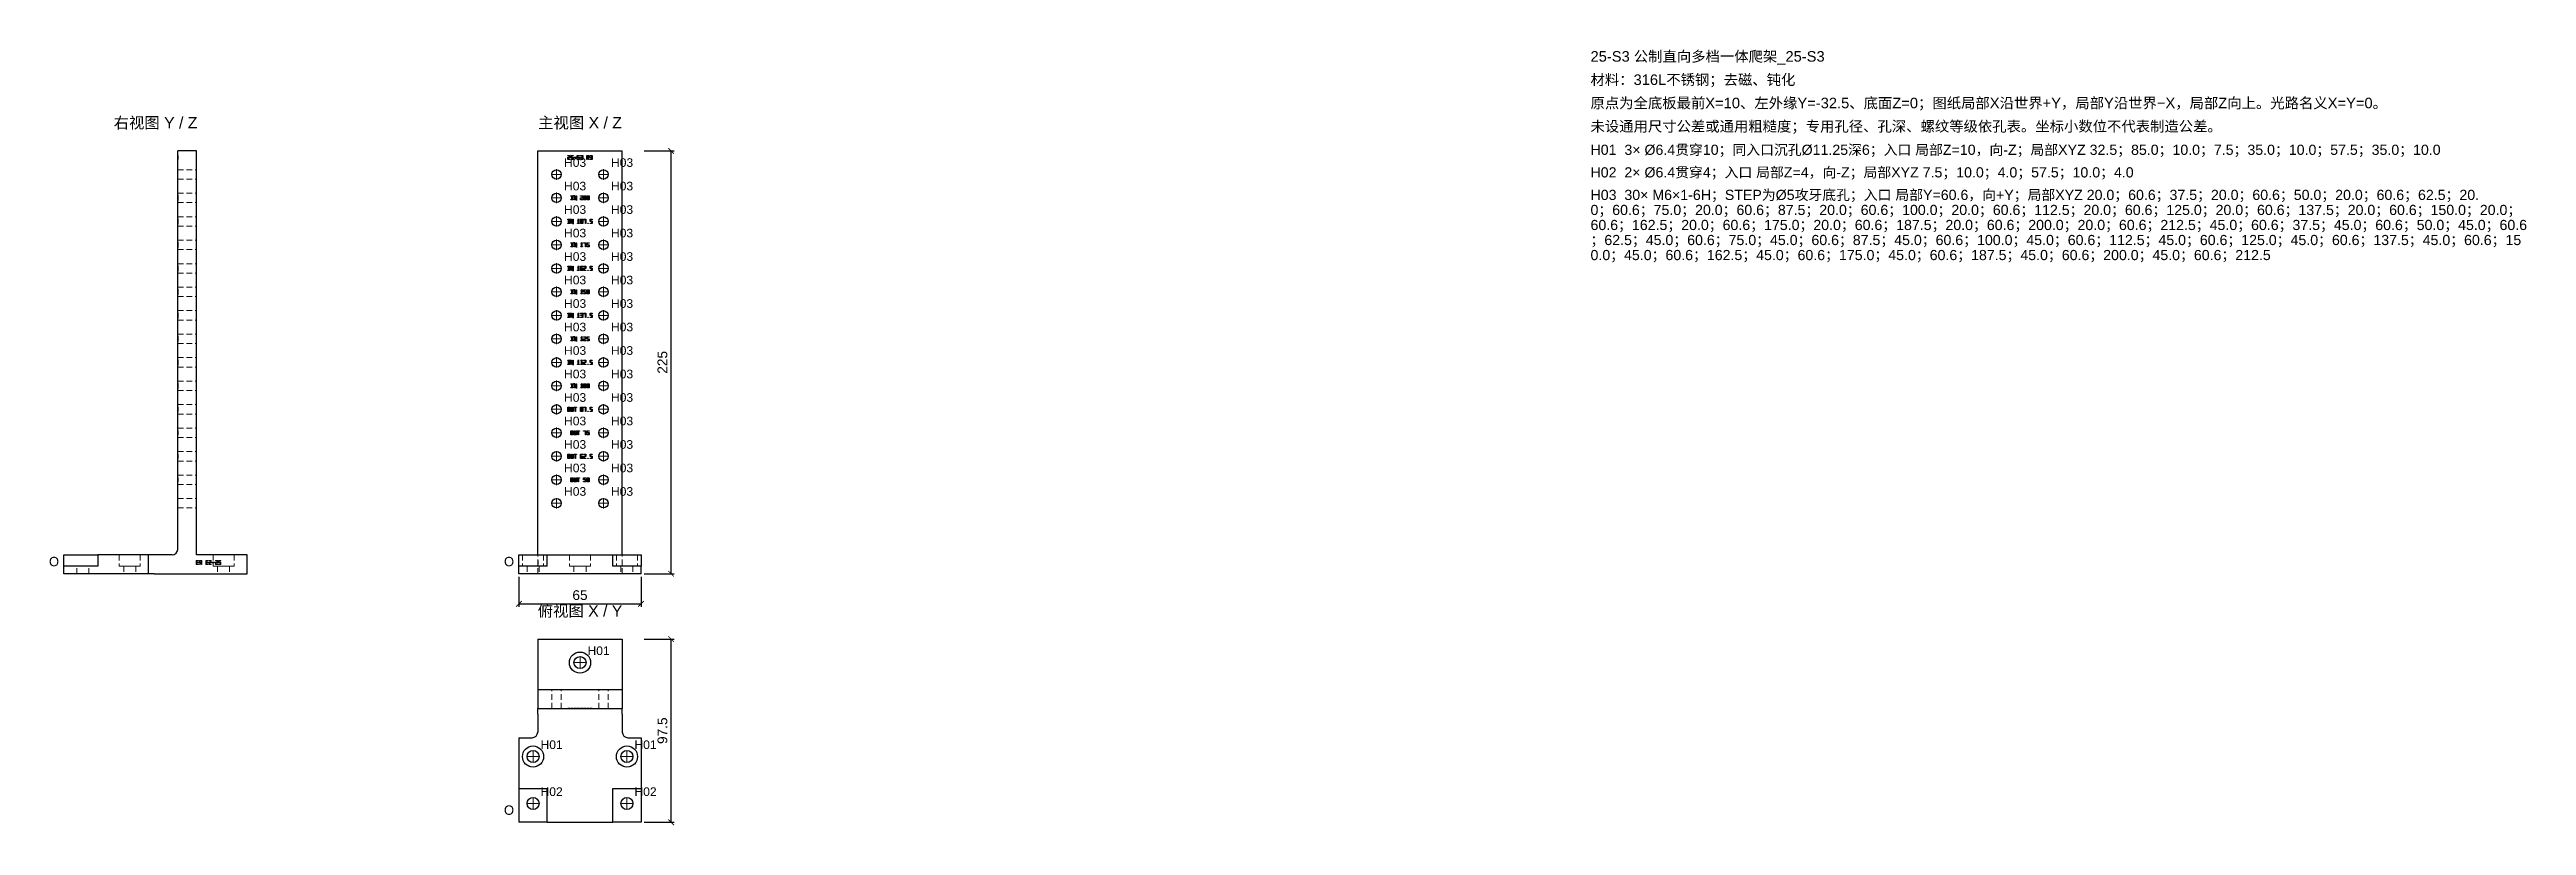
# Model space of a CAD drawing. Header units: millimetres. Extents: x 40 to 1358, y 134 to 546.
import ezdxf
from ezdxf.enums import TextEntityAlignment as Align

# ---------------------------------------------------------------- set-up
doc = ezdxf.new("R2010")
doc.units = ezdxf.units.MM
doc.linetypes.add('WP_HIDDEN', pattern=[2.3, 1.5, -0.8])
for name, color, linetype, lineweight in [('ANNOTATIONS', 7, 'CONTINUOUS', 18), ('DIMENSIONS', 7, 'CONTINUOUS', 18), ('HIDDEN', 7, 'WP_HIDDEN', 13), ('VISIBLE', 7, 'CONTINUOUS', 25)]:
    doc.layers.add(name, color=color, linetype=linetype, lineweight=lineweight)
doc.styles.add('CJK', font='Arial Unicode.ttf')
doc.styles.add('OpenSansCondensed-Light', font='OpenSansCondensed-Light.ttf')
doc.dimstyles.new('EZDXF', dxfattribs={"dimtxt": 0.25, "dimasz": 0.175, "dimexe": 0.375, "dimexo": 0.125, "dimgap": 0.1, "dimtad": 1, "dimlfac": 100, "dimzin": 12, "dimdsep": 46, "dimtxsty": 'OpenSansCondensed-Light', "dimblk": 'ARCHTICK', "dimcen": 2.5, "dimazin": 3, "dimtfac": 0.5, "dimtmove": 2, "dimatfit": 3})

msp = doc.modelspace()

# ---------------------------------------------------------------- texts
at = {"layer": 'ANNOTATIONS', "style": 'CJK'}
for s, height, p in [('25-S3 公制直向多档一体爬架_25-S3', 5.6, (860, 540)), ('材料：316L不锈钢；去磁、钝化', 5.6, (860, 527.6)), ('原点为全底板最前X=10、左外缘Y=-32.5、底面Z=0；图纸局部X沿世界+Y，局部Y沿世界−X，局部Z向上。光路名义X=Y=0。', 5.6, (860, 515.2)), ('未设通用尺寸公差或通用粗糙度；专用孔径、孔深、螺纹等级依孔表。坐标小数位不代表制造公差。', 5.6, (860, 502.8)), ('H03', 4.6, (313.5, 484)), ('H03', 4.6, (338.5, 484)), ('H01  3× Ø6.4贯穿10；同入口沉孔Ø11.25深6；入口 局部Z=10，向-Z；局部XYZ 32.5；85.0；10.0；7.5；35.0；10.0；57.5；35.0；10.0', 5.4, (860, 490.4)), ('H03', 4.6, (313.5, 471.5)), ('H03', 4.6, (338.5, 471.5)), ('H02  2× Ø6.4贯穿4；入口 局部Z=4，向-Z；局部XYZ 7.5；10.0；4.0；57.5；10.0；4.0', 5.4, (860, 478.4)), ('H03', 4.6, (313.5, 459)), ('H03', 4.6, (338.5, 459)), ('0；60.6；75.0；20.0；60.6；87.5；20.0；60.6；100.0；20.0；60.6；112.5；20.0；60.6；125.0；20.0；60.6；137.5；20.0；60.6；150.0；20.0；', 5.4, (860, 458.4)), ('H03  30× M6×1-6H；STEP为Ø5攻牙底孔；入口 局部Y=60.6，向+Y；局部XYZ 20.0；60.6；37.5；20.0；60.6；50.0；20.0；60.6；62.5；20.', 5.4, (860, 466.4)), ('H03', 4.6, (313.5, 446.5)), ('H03', 4.6, (338.5, 446.5)), ('60.6；162.5；20.0；60.6；175.0；20.0；60.6；187.5；20.0；60.6；200.0；20.0；60.6；212.5；45.0；60.6；37.5；45.0；60.6；50.0；45.0；60.6', 5.4, (860, 450.4)), ('H03', 4.6, (313.5, 434)), ('H03', 4.6, (338.5, 434)), ('0.0；45.0；60.6；162.5；45.0；60.6；175.0；45.0；60.6；187.5；45.0；60.6；200.0；45.0；60.6；212.5', 5.4, (860, 434.4)), ('；62.5；45.0；60.6；75.0；45.0；60.6；87.5；45.0；60.6；100.0；45.0；60.6；112.5；45.0；60.6；125.0；45.0；60.6；137.5；45.0；60.6；15', 5.4, (860, 442.4)), ('H03', 4.6, (313.5, 421.5)), ('H03', 4.6, (338.5, 421.5)), ('H03', 4.6, (313.5, 409)), ('H03', 4.6, (338.5, 409)), ('H03', 4.6, (313.5, 396.5)), ('H03', 4.6, (338.5, 396.5)), ('H03', 4.6, (313.5, 384)), ('H03', 4.6, (338.5, 384)), ('H03', 4.6, (313.5, 371.5)), ('H03', 4.6, (338.5, 371.5)), ('H03', 4.6, (313.5, 359)), ('H03', 4.6, (338.5, 359)), ('H03', 4.6, (313.5, 346.5)), ('H03', 4.6, (338.5, 346.5)), ('H03', 4.6, (313.5, 334)), ('H03', 4.6, (338.5, 334)), ('H03', 4.6, (313.5, 321.5)), ('H03', 4.6, (338.5, 321.5)), ('H03', 4.6, (313.5, 309)), ('H03', 4.6, (338.5, 309)), ('O', 5, (39.25, 271.5)), ('O', 5, (281.5, 271.5)), ('H01', 4.6, (326, 224.25)), ('H01', 4.6, (301, 174.25)), ('H01', 4.6, (351, 174.25)), ('H02', 4.6, (301, 149.25)), ('H02', 4.6, (351, 149.25)), ('O', 5, (281.5, 139.25))]:
    msp.add_text(s, height=height, dxfattribs=at).set_placement(p)
for s, p in [('右视图 Y / Z', (96, 504.5)), ('主视图 X / Z', (322, 504.5)), ('俯视图 X / Y', (322, 244.75))]:
    msp.add_text(s, height=6, dxfattribs=at).set_placement(p, align=Align.CENTER)

# ---------------------------------------------------------------- blocks, each defined once
blk = doc.blocks.new('_ARCHTICK')
at = {"color": 0, "linetype": 'BYBLOCK', "const_width": 0.15}
blk.add_lwpolyline([(-0.5, -0.5), (0.5, 0.5)], dxfattribs=at)

# ---------------------------------------------------------------- dimensions: what is measured, and where the dimension line sits
at = {"layer": 'DIMENSIONS'}
for base, p1, p2 in [((370.5, 267.5), (354.5, 267.5), (354.5, 492.5)), ((370.5, 135.25), (354.5, 135.25), (354.5, 232.75))]:
    msp.add_linear_dim(base=base, p1=p1, p2=p2, angle=90, dimstyle='EZDXF', override={"dimtxt": 5.2, "dimasz": 3, "dimexe": 1.6, "dimexo": 1.6, "dimgap": 2, "dimdec": 4, "dimlfac": 1, "dimzin": 8, "dimtxsty": 'CJK', "dimclrd": 7, "dimclre": 7, "dimclrt": 7}, dxfattribs=at).render()
msp.add_linear_dim(base=(289.5, 251.5), p1=(289.5, 267.5), p2=(354.5, 267.5), dimstyle='EZDXF', override={"dimtxt": 5.2, "dimasz": 3, "dimexe": 1.6, "dimexo": 1.6, "dimgap": 2, "dimdec": 4, "dimlfac": 1, "dimzin": 8, "dimtxsty": 'CJK', "dimclrd": 7, "dimclre": 7, "dimclrt": 7}, dxfattribs=at).render()

# ---------------------------------------------------------------- linework, layer by layer
at = {"layer": 'ANNOTATIONS'}
for p, q in [((306.7, 480), (312.3, 480)), ((309.5, 477.2), (309.5, 482.8)), ((331.7, 480), (337.3, 480)), ((334.5, 477.2), (334.5, 482.8)), ((306.7, 467.5), (312.3, 467.5)), ((309.5, 464.7), (309.5, 470.3)), ((331.7, 467.5), (337.3, 467.5)), ((334.5, 464.7), (334.5, 470.3)), ((306.7, 455), (312.3, 455)), ((309.5, 452.2), (309.5, 457.8)), ((331.7, 455), (337.3, 455)), ((334.5, 452.2), (334.5, 457.8)), ((306.7, 442.5), (312.3, 442.5)), ((309.5, 439.7), (309.5, 445.3)), ((331.7, 442.5), (337.3, 442.5)), ((334.5, 439.7), (334.5, 445.3)), ((306.7, 430), (312.3, 430)), ((309.5, 427.2), (309.5, 432.8)), ((331.7, 430), (337.3, 430)), ((334.5, 427.2), (334.5, 432.8)), ((306.7, 417.5), (312.3, 417.5)), ((309.5, 414.7), (309.5, 420.3)), ((331.7, 417.5), (337.3, 417.5)), ((334.5, 414.7), (334.5, 420.3)), ((306.7, 405), (312.3, 405)), ((309.5, 402.2), (309.5, 407.8)), ((331.7, 405), (337.3, 405)), ((334.5, 402.2), (334.5, 407.8)), ((306.7, 392.5), (312.3, 392.5)), ((309.5, 389.7), (309.5, 395.3)), ((309.5, 377.2), (309.5, 382.8)), ((331.7, 392.5), (337.3, 392.5)), ((334.5, 389.7), (334.5, 395.3)), ((334.5, 377.2), (334.5, 382.8)), ((306.7, 380), (312.3, 380)), ((309.5, 364.7), (309.5, 370.3)), ((331.7, 380), (337.3, 380)), ((334.5, 364.7), (334.5, 370.3)), ((306.7, 367.5), (312.3, 367.5)), ((309.5, 352.2), (309.5, 357.8)), ((331.7, 367.5), (337.3, 367.5)), ((334.5, 352.2), (334.5, 357.8)), ((306.7, 355), (312.3, 355)), ((309.5, 339.7), (309.5, 345.3)), ((331.7, 355), (337.3, 355)), ((334.5, 339.7), (334.5, 345.3)), ((306.7, 342.5), (312.3, 342.5)), ((306.7, 330), (312.3, 330)), ((309.5, 327.2), (309.5, 332.8)), ((331.7, 342.5), (337.3, 342.5)), ((331.7, 330), (337.3, 330)), ((334.5, 327.2), (334.5, 332.8)), ((306.7, 317.5), (312.3, 317.5)), ((309.5, 314.7), (309.5, 320.3)), ((331.7, 317.5), (337.3, 317.5)), ((334.5, 314.7), (334.5, 320.3)), ((306.7, 305), (312.3, 305)), ((309.5, 302.2), (309.5, 307.8)), ((331.7, 305), (337.3, 305)), ((334.5, 302.2), (334.5, 307.8)), ((319.2, 220.25), (324.8, 220.25)), ((322, 217.45), (322, 223.05)), ((297, 167.45), (297, 173.05)), ((347, 167.45), (347, 173.05)), ((294.2, 170.25), (299.8, 170.25)), ((344.2, 170.25), (349.8, 170.25)), ((294.2, 145.25), (299.8, 145.25)), ((297, 142.45), (297, 148.05)), ((344.2, 145.25), (349.8, 145.25)), ((347, 142.45), (347, 148.05))]:
    msp.add_line(p, q, dxfattribs=at)
at = {"layer": 'HIDDEN', "ltscale": 2}
for p, q in [((107.85, 490.1), (107.85, 487.9)), ((107.85, 489.9), (107.85, 490.1)), ((107.85, 490.1), (107.85, 488.9)), ((107.85, 490.1), (108.05, 490.1)), ((107.85, 489.1), (107.85, 489.9)), ((107.85, 489.9), (108.05, 489.9)), ((107.85, 489.13927), (107.85, 489.1)), ((107.85, 489.13927), (108.05, 489.13927)), ((107.85, 488.9), (107.85, 489.1)), ((107.85, 489.1), (107.85, 487.9)), ((107.85, 489.1), (108.05, 489.1)), ((107.85, 488.1), (107.85, 488.9)), ((107.85, 488.9), (107.85, 487.97542)), ((107.85, 487.86073), (107.85, 488.9)), ((107.85, 488.9), (107.85, 487.9)), ((107.85, 488.9), (108.05, 488.9)), ((107.85, 487.9), (107.85, 488.1)), ((107.85, 488.1), (108.05, 488.1)), ((107.85, 487.97542), (107.85, 487.86073)), ((107.85, 487.97542), (108.05, 487.97542)), ((108.05, 490.1), (108.05, 487.9)), ((108.05, 489.9), (108.05, 490.1)), ((108.05, 490.1), (108.05, 488.9)), ((108.05, 489.1), (108.05, 489.9)), ((108.05, 489.13927), (108.05, 489.1)), ((108.05, 488.9), (108.05, 489.1)), ((108.05, 489.1), (108.05, 487.9)), ((108.05, 488.1), (108.05, 488.9)), ((108.05, 488.9), (108.05, 487.97542)), ((108.05, 487.86073), (108.05, 488.9)), ((108.05, 488.9), (108.05, 487.9)), ((108.05, 487.9), (108.05, 488.1)), ((108.05, 487.97542), (108.05, 487.86073)), ((299.5, 277.5), (299.5, 492.5)), ((344.5, 277.5), (344.5, 492.5)), ((107.85, 487.9), (108.05, 487.9)), ((107.85, 487.86073), (108.05, 487.86073)), ((107.85, 482.5), (117.85, 482.5)), ((107.85, 477.5), (117.85, 477.5)), ((107.85, 470), (117.85, 470)), ((107.85, 466.4), (107.85, 468.92361)), ((107.85, 468.92361), (107.85, 466.92361)), ((107.85, 468.92361), (108.05, 468.92361)), ((107.85, 466.4), (107.85, 468.6)), ((107.85, 468.6), (107.85, 467.4)), ((107.85, 468.4), (107.85, 468.6)), ((107.85, 466.92361), (107.85, 468.6)), ((107.85, 468.6), (107.85, 466.07639)), ((107.85, 468.6), (108.05, 468.6)), ((107.85, 467.6), (107.85, 468.4)), ((107.85, 466.6), (107.85, 468.4)), ((107.85, 468.4), (108.05, 468.4)), ((107.85, 466.07639), (107.85, 468.07639)), ((107.85, 468.07639), (107.85, 466.4)), ((107.85, 468.07639), (108.05, 468.07639)), ((107.85, 466.4), (107.85, 467.6)), ((107.85, 467.6), (108.05, 467.6)), ((107.85, 467.4), (107.85, 466.6)), ((107.85, 467.4), (108.05, 467.4)), ((107.85, 466.92361), (108.05, 466.92361)), ((107.85, 466.6), (107.85, 466.4)), ((107.85, 466.6), (108.05, 466.6)), ((107.85, 466.4), (108.05, 466.4)), ((107.85, 466.07639), (108.05, 466.07639)), ((107.85, 465), (117.85, 465)), ((108.05, 466.4), (108.05, 468.92361)), ((108.05, 468.92361), (108.05, 466.92361)), ((108.05, 468.6), (108.05, 466.4)), ((108.05, 468.4), (108.05, 468.6)), ((108.05, 468.6), (108.05, 467.4)), ((108.05, 466.92361), (108.05, 468.6)), ((108.05, 468.6), (108.05, 466.07639)), ((108.05, 467.6), (108.05, 468.4)), ((108.05, 468.4), (108.05, 466.6)), ((108.05, 468.07639), (108.05, 466.4)), ((108.05, 466.07639), (108.05, 468.07639)), ((108.05, 466.4), (108.05, 467.6)), ((108.05, 467.4), (108.05, 466.6)), ((108.05, 466.6), (108.05, 466.4)), ((107.85, 457.5), (117.85, 457.5)), ((107.85, 453.9), (107.85, 456.42361)), ((107.85, 456.42361), (107.85, 454.42361)), ((107.85, 456.42361), (108.05, 456.42361)), ((107.85, 455.67226), (107.85, 456.33028)), ((107.85, 456.33028), (107.85, 454.1)), ((107.85, 456.33028), (108.05, 456.33028)), ((107.85, 454.9), (107.85, 456.1)), ((107.85, 456.1), (107.85, 455.9)), ((107.85, 456.1), (107.85, 453.9)), ((107.85, 454.42361), (107.85, 456.1)), ((107.85, 456.1), (107.85, 453.57639)), ((107.85, 456.1), (108.05, 456.1)), ((107.85, 455.9), (107.85, 455.1)), ((107.85, 453.9), (107.85, 455.9)), ((107.85, 454.1), (107.85, 455.9)), ((107.85, 455.9), (108.05, 455.9)), ((107.85, 455.56132), (107.85, 455.67226)), ((107.85, 455.67226), (108.05, 455.67226)), ((107.85, 454.1), (107.85, 455.66972)), ((107.85, 455.66972), (107.85, 455.56132)), ((107.85, 455.66972), (108.05, 455.66972)), ((107.85, 453.57639), (107.85, 455.57639)), ((107.85, 455.57639), (107.85, 453.9)), ((107.85, 455.57639), (108.05, 455.57639)), ((107.85, 455.56132), (108.05, 455.56132)), ((107.85, 455.1), (107.85, 453.9)), ((107.85, 455.1), (108.05, 455.1)), ((107.85, 454.1), (107.85, 454.9)), ((107.85, 454.9), (108.05, 454.9)), ((107.85, 454.42361), (108.05, 454.42361)), ((107.85, 453.9), (107.85, 454.1)), ((107.85, 454.1), (108.05, 454.1)), ((107.85, 453.9), (108.05, 453.9)), ((107.85, 453.57639), (108.05, 453.57639)), ((107.85, 452.5), (117.85, 452.5)), ((108.05, 453.9), (108.05, 456.42361)), ((108.05, 456.42361), (108.05, 454.42361)), ((108.05, 456.33028), (108.05, 454.1)), ((108.05, 455.67226), (108.05, 456.33028)), ((108.05, 456.1), (108.05, 455.9)), ((108.05, 454.9), (108.05, 456.1)), ((108.05, 456.1), (108.05, 453.9)), ((108.05, 454.42361), (108.05, 456.1)), ((108.05, 456.1), (108.05, 453.57639)), ((108.05, 455.9), (108.05, 455.1)), ((108.05, 453.9), (108.05, 455.9)), ((108.05, 455.9), (108.05, 454.1)), ((108.05, 455.56132), (108.05, 455.67226)), ((108.05, 455.66972), (108.05, 455.56132)), ((108.05, 454.1), (108.05, 455.66972)), ((108.05, 455.57639), (108.05, 453.9)), ((108.05, 453.57639), (108.05, 455.57639)), ((108.05, 455.1), (108.05, 453.9)), ((108.05, 454.1), (108.05, 454.9)), ((108.05, 453.9), (108.05, 454.1)), ((107.85, 445), (117.85, 445)), ((107.85, 441.4), (107.85, 443.92361)), ((107.85, 443.92361), (107.85, 441.92361)), ((107.85, 443.92361), (108.05, 443.92361)), ((107.85, 443.17226), (107.85, 443.83028)), ((107.85, 443.83028), (107.85, 441.6)), ((107.85, 443.83028), (108.05, 443.83028)), ((107.85, 442.4), (107.85, 443.6)), ((107.85, 443.6), (107.85, 443.4)), ((107.85, 443.6), (107.85, 441.4)), ((107.85, 441.92361), (107.85, 443.6)), ((107.85, 443.6), (107.85, 441.07639)), ((107.85, 443.6), (108.05, 443.6)), ((107.85, 443.4), (107.85, 442.6)), ((107.85, 441.4), (107.85, 443.4)), ((107.85, 441.6), (107.85, 443.4)), ((107.85, 443.4), (108.05, 443.4)), ((107.85, 443.06132), (107.85, 443.17226)), ((107.85, 443.17226), (108.05, 443.17226)), ((107.85, 441.6), (107.85, 443.16972)), ((107.85, 443.16972), (107.85, 443.06132)), ((107.85, 443.16972), (108.05, 443.16972)), ((107.85, 441.07639), (107.85, 443.07639)), ((107.85, 443.07639), (107.85, 441.4)), ((107.85, 443.07639), (108.05, 443.07639)), ((107.85, 443.06132), (108.05, 443.06132)), ((107.85, 442.6), (107.85, 441.4)), ((107.85, 442.6), (108.05, 442.6)), ((107.85, 441.6), (107.85, 442.4)), ((107.85, 442.4), (108.05, 442.4)), ((107.85, 441.92361), (108.05, 441.92361)), ((107.85, 441.4), (107.85, 441.6)), ((107.85, 441.6), (108.05, 441.6)), ((107.85, 441.4), (108.05, 441.4)), ((107.85, 441.07639), (108.05, 441.07639)), ((107.85, 440), (117.85, 440)), ((108.05, 441.4), (108.05, 443.92361)), ((108.05, 443.92361), (108.05, 441.92361)), ((108.05, 443.83028), (108.05, 441.6)), ((108.05, 443.17226), (108.05, 443.83028)), ((108.05, 443.6), (108.05, 443.4)), ((108.05, 442.4), (108.05, 443.6)), ((108.05, 443.6), (108.05, 441.4)), ((108.05, 441.92361), (108.05, 443.6)), ((108.05, 443.6), (108.05, 441.07639)), ((108.05, 443.4), (108.05, 442.6)), ((108.05, 441.4), (108.05, 443.4)), ((108.05, 443.4), (108.05, 441.6)), ((108.05, 443.06132), (108.05, 443.17226)), ((108.05, 443.16972), (108.05, 443.06132)), ((108.05, 441.6), (108.05, 443.16972)), ((108.05, 443.07639), (108.05, 441.4)), ((108.05, 441.07639), (108.05, 443.07639)), ((108.05, 442.6), (108.05, 441.4)), ((108.05, 441.6), (108.05, 442.4)), ((108.05, 441.4), (108.05, 441.6)), ((107.85, 432.5), (117.85, 432.5)), ((107.85, 428.9), (107.85, 431.42361)), ((107.85, 431.42361), (107.85, 429.42361)), ((107.85, 431.42361), (108.05, 431.42361)), ((107.85, 430.67226), (107.85, 431.33028)), ((107.85, 431.33028), (107.85, 429.1)), ((107.85, 431.33028), (108.05, 431.33028)), ((107.85, 429.9), (107.85, 431.1)), ((107.85, 431.1), (107.85, 430.9)), ((107.85, 428.9), (107.85, 431.1)), ((107.85, 429.42361), (107.85, 431.1)), ((107.85, 431.1), (107.85, 428.57639)), ((107.85, 431.1), (108.05, 431.1)), ((107.85, 430.9), (107.85, 430.1)), ((107.85, 429.1), (107.85, 430.9)), ((107.85, 430.9), (108.05, 430.9)), ((107.85, 430.56132), (107.85, 430.67226)), ((107.85, 430.67226), (108.05, 430.67226)), ((107.85, 429.1), (107.85, 430.66972)), ((107.85, 430.66972), (107.85, 430.56132)), ((107.85, 430.66972), (108.05, 430.66972)), ((107.85, 428.57639), (107.85, 430.57639)), ((107.85, 430.57639), (107.85, 428.9)), ((107.85, 430.57639), (108.05, 430.57639)), ((107.85, 430.56132), (108.05, 430.56132)), ((107.85, 430.1), (107.85, 428.9)), ((107.85, 430.1), (108.05, 430.1)), ((107.85, 429.1), (107.85, 429.9)), ((107.85, 429.9), (108.05, 429.9)), ((107.85, 429.42361), (108.05, 429.42361)), ((107.85, 428.9), (107.85, 429.1)), ((107.85, 429.1), (108.05, 429.1)), ((107.85, 428.9), (108.05, 428.9)), ((107.85, 428.57639), (108.05, 428.57639)), ((107.85, 427.5), (117.85, 427.5)), ((108.05, 428.9), (108.05, 431.42361)), ((108.05, 431.42361), (108.05, 429.42361)), ((108.05, 431.33028), (108.05, 429.1)), ((108.05, 430.67226), (108.05, 431.33028)), ((108.05, 431.1), (108.05, 430.9)), ((108.05, 429.9), (108.05, 431.1)), ((108.05, 428.9), (108.05, 431.1)), ((108.05, 429.42361), (108.05, 431.1)), ((108.05, 431.1), (108.05, 428.57639)), ((108.05, 430.9), (108.05, 430.1)), ((108.05, 430.9), (108.05, 429.1)), ((108.05, 430.56132), (108.05, 430.67226)), ((108.05, 430.66972), (108.05, 430.56132)), ((108.05, 429.1), (108.05, 430.66972)), ((108.05, 430.57639), (108.05, 428.9)), ((108.05, 428.57639), (108.05, 430.57639)), ((108.05, 430.1), (108.05, 428.9)), ((108.05, 429.1), (108.05, 429.9)), ((108.05, 428.9), (108.05, 429.1)), ((107.85, 420), (117.85, 420)), ((107.85, 416.4), (107.85, 418.92361)), ((107.85, 418.92361), (107.85, 416.92361)), ((107.85, 418.92361), (108.05, 418.92361)), ((107.85, 418.17226), (107.85, 418.83028)), ((107.85, 418.83028), (107.85, 416.6)), ((107.85, 418.83028), (108.05, 418.83028)), ((107.85, 416.4), (107.85, 418.6)), ((107.85, 417.4), (107.85, 418.6)), ((107.85, 418.6), (107.85, 418.4)), ((107.85, 416.92361), (107.85, 418.6)), ((107.85, 418.6), (107.85, 416.07639)), ((107.85, 418.6), (108.05, 418.6)), ((107.85, 418.4), (107.85, 417.6)), ((107.85, 416.6), (107.85, 418.4)), ((107.85, 418.4), (108.05, 418.4)), ((107.85, 418.06132), (107.85, 418.17226)), ((107.85, 418.17226), (108.05, 418.17226)), ((107.85, 416.6), (107.85, 418.16972)), ((107.85, 418.16972), (107.85, 418.06132)), ((107.85, 418.16972), (108.05, 418.16972)), ((107.85, 416.07639), (107.85, 418.07639)), ((107.85, 418.07639), (107.85, 416.4)), ((107.85, 418.07639), (108.05, 418.07639)), ((107.85, 418.06132), (108.05, 418.06132)), ((107.85, 417.6), (107.85, 416.4)), ((107.85, 417.6), (108.05, 417.6)), ((107.85, 416.6), (107.85, 417.4)), ((107.85, 417.4), (108.05, 417.4)), ((107.85, 416.92361), (108.05, 416.92361)), ((107.85, 416.4), (107.85, 416.6)), ((107.85, 416.6), (108.05, 416.6)), ((107.85, 416.4), (108.05, 416.4)), ((107.85, 416.07639), (108.05, 416.07639)), ((107.85, 415), (117.85, 415)), ((108.05, 416.4), (108.05, 418.92361)), ((108.05, 418.92361), (108.05, 416.92361)), ((108.05, 418.83028), (108.05, 416.6)), ((108.05, 418.17226), (108.05, 418.83028)), ((108.05, 418.6), (108.05, 416.4)), ((108.05, 418.6), (108.05, 418.4)), ((108.05, 417.4), (108.05, 418.6)), ((108.05, 416.92361), (108.05, 418.6)), ((108.05, 418.6), (108.05, 416.07639)), ((108.05, 418.4), (108.05, 417.6)), ((108.05, 418.4), (108.05, 416.6)), ((108.05, 418.06132), (108.05, 418.17226)), ((108.05, 418.16972), (108.05, 418.06132)), ((108.05, 416.6), (108.05, 418.16972)), ((108.05, 418.07639), (108.05, 416.4)), ((108.05, 416.07639), (108.05, 418.07639)), ((108.05, 417.6), (108.05, 416.4)), ((108.05, 416.6), (108.05, 417.4)), ((108.05, 416.4), (108.05, 416.6)), ((107.85, 407.5), (117.85, 407.5)), ((107.85, 403.9), (107.85, 406.42361)), ((107.85, 406.42361), (107.85, 404.42361)), ((107.85, 406.42361), (108.05, 406.42361)), ((107.85, 405.67226), (107.85, 406.33028)), ((107.85, 406.33028), (107.85, 404.1)), ((107.85, 406.33028), (108.05, 406.33028)), ((107.85, 404.9), (107.85, 406.1)), ((107.85, 406.1), (107.85, 405.9)), ((107.85, 406.1), (107.85, 403.9)), ((107.85, 404.42361), (107.85, 406.1)), ((107.85, 406.1), (107.85, 403.57639)), ((107.85, 406.1), (108.05, 406.1)), ((107.85, 405.9), (107.85, 405.1)), ((107.85, 403.9), (107.85, 405.9)), ((107.85, 404.1), (107.85, 405.9)), ((107.85, 405.9), (108.05, 405.9)), ((107.85, 405.56132), (107.85, 405.67226)), ((107.85, 405.67226), (108.05, 405.67226)), ((107.85, 404.1), (107.85, 405.66972)), ((107.85, 405.66972), (107.85, 405.56132)), ((107.85, 405.66972), (108.05, 405.66972)), ((107.85, 403.57639), (107.85, 405.57639)), ((107.85, 405.57639), (107.85, 403.9)), ((107.85, 405.57639), (108.05, 405.57639)), ((107.85, 405.56132), (108.05, 405.56132)), ((107.85, 405.1), (107.85, 403.9)), ((107.85, 404.9), (107.85, 405.1)), ((107.85, 405.1), (108.05, 405.1)), ((107.85, 404.1), (107.85, 404.9)), ((107.85, 404.9), (108.05, 404.9)), ((107.85, 404.42361), (108.05, 404.42361)), ((107.85, 403.9), (107.85, 404.1)), ((107.85, 404.1), (108.05, 404.1)), ((107.85, 403.9), (108.05, 403.9)), ((107.85, 403.57639), (108.05, 403.57639)), ((107.85, 402.5), (117.85, 402.5)), ((108.05, 403.9), (108.05, 406.42361)), ((108.05, 406.42361), (108.05, 404.42361)), ((108.05, 406.33028), (108.05, 404.1)), ((108.05, 405.67226), (108.05, 406.33028)), ((108.05, 406.1), (108.05, 405.9)), ((108.05, 404.9), (108.05, 406.1)), ((108.05, 406.1), (108.05, 403.9)), ((108.05, 404.42361), (108.05, 406.1)), ((108.05, 406.1), (108.05, 403.57639)), ((108.05, 405.9), (108.05, 405.1)), ((108.05, 403.9), (108.05, 405.9)), ((108.05, 405.9), (108.05, 404.1)), ((108.05, 405.56132), (108.05, 405.67226)), ((108.05, 405.66972), (108.05, 405.56132)), ((108.05, 404.1), (108.05, 405.66972)), ((108.05, 405.57639), (108.05, 403.9)), ((108.05, 403.57639), (108.05, 405.57639)), ((108.05, 405.1), (108.05, 403.9)), ((108.05, 404.9), (108.05, 405.1)), ((108.05, 404.1), (108.05, 404.9)), ((108.05, 403.9), (108.05, 404.1)), ((107.85, 395), (117.85, 395)), ((107.85, 391.4), (107.85, 393.92361)), ((107.85, 393.92361), (107.85, 391.92361)), ((107.85, 393.92361), (108.05, 393.92361)), ((107.85, 393.17226), (107.85, 393.83028)), ((107.85, 393.83028), (107.85, 391.6)), ((107.85, 393.83028), (108.05, 393.83028)), ((107.85, 392.4), (107.85, 393.6)), ((107.85, 393.6), (107.85, 393.4)), ((107.85, 391.92361), (107.85, 393.6)), ((107.85, 393.6), (107.85, 391.07639)), ((107.85, 393.6), (108.05, 393.6)), ((107.85, 393.4), (107.85, 392.6)), ((107.85, 391.6), (107.85, 393.4)), ((107.85, 393.4), (108.05, 393.4)), ((107.85, 393.06132), (107.85, 393.17226)), ((107.85, 393.17226), (108.05, 393.17226)), ((107.85, 391.6), (107.85, 393.16972)), ((107.85, 393.16972), (107.85, 393.06132)), ((107.85, 393.16972), (108.05, 393.16972)), ((107.85, 391.07639), (107.85, 393.07639)), ((107.85, 393.07639), (107.85, 391.4)), ((107.85, 393.07639), (108.05, 393.07639)), ((107.85, 393.06132), (108.05, 393.06132)), ((107.85, 392.6), (107.85, 391.4)), ((107.85, 392.6), (108.05, 392.6)), ((107.85, 391.6), (107.85, 392.4)), ((107.85, 392.4), (108.05, 392.4)), ((107.85, 391.92361), (108.05, 391.92361)), ((107.85, 391.4), (107.85, 391.6)), ((107.85, 391.6), (108.05, 391.6)), ((107.85, 391.4), (108.05, 391.4)), ((107.85, 391.07639), (108.05, 391.07639)), ((107.85, 390), (117.85, 390)), ((107.85, 382.5), (117.85, 382.5)), ((108.05, 391.4), (108.05, 393.92361)), ((108.05, 393.92361), (108.05, 391.92361)), ((108.05, 393.83028), (108.05, 391.6)), ((108.05, 393.17226), (108.05, 393.83028)), ((108.05, 393.6), (108.05, 393.4)), ((108.05, 392.4), (108.05, 393.6)), ((108.05, 391.92361), (108.05, 393.6)), ((108.05, 393.6), (108.05, 391.07639)), ((108.05, 393.4), (108.05, 392.6)), ((108.05, 393.4), (108.05, 391.6)), ((108.05, 393.06132), (108.05, 393.17226)), ((108.05, 393.16972), (108.05, 393.06132)), ((108.05, 391.6), (108.05, 393.16972)), ((108.05, 393.07639), (108.05, 391.4)), ((108.05, 391.07639), (108.05, 393.07639)), ((108.05, 392.6), (108.05, 391.4)), ((108.05, 391.6), (108.05, 392.4)), ((108.05, 391.4), (108.05, 391.6)), ((107.85, 378.9), (107.85, 381.42361)), ((107.85, 381.42361), (107.85, 379.42361)), ((107.85, 381.42361), (108.05, 381.42361)), ((107.85, 380.67226), (107.85, 381.33028)), ((107.85, 381.33028), (107.85, 379.1)), ((107.85, 381.33028), (108.05, 381.33028)), ((107.85, 379.9), (107.85, 381.1)), ((107.85, 381.1), (107.85, 380.9)), ((107.85, 379.42361), (107.85, 381.1)), ((107.85, 381.1), (107.85, 378.57639)), ((107.85, 381.1), (108.05, 381.1)), ((107.85, 380.9), (107.85, 380.1)), ((107.85, 379.1), (107.85, 380.9)), ((107.85, 380.9), (108.05, 380.9)), ((107.85, 380.56132), (107.85, 380.67226)), ((107.85, 380.67226), (108.05, 380.67226)), ((107.85, 379.1), (107.85, 380.66972)), ((107.85, 380.66972), (107.85, 380.56132)), ((107.85, 380.66972), (108.05, 380.66972)), ((107.85, 378.57639), (107.85, 380.57639)), ((107.85, 380.57639), (107.85, 378.9)), ((107.85, 380.57639), (108.05, 380.57639)), ((107.85, 380.56132), (108.05, 380.56132)), ((107.85, 380.1), (107.85, 378.9)), ((107.85, 380.1), (108.05, 380.1)), ((107.85, 379.1), (107.85, 379.9)), ((107.85, 379.9), (108.05, 379.9)), ((107.85, 379.42361), (108.05, 379.42361)), ((107.85, 378.9), (107.85, 379.1)), ((107.85, 379.1), (108.05, 379.1)), ((107.85, 378.9), (108.05, 378.9)), ((107.85, 378.57639), (108.05, 378.57639)), ((107.85, 377.5), (117.85, 377.5)), ((107.85, 370), (117.85, 370)), ((108.05, 378.9), (108.05, 381.42361)), ((108.05, 381.42361), (108.05, 379.42361)), ((108.05, 381.33028), (108.05, 379.1)), ((108.05, 380.67226), (108.05, 381.33028)), ((108.05, 381.1), (108.05, 380.9)), ((108.05, 379.9), (108.05, 381.1)), ((108.05, 379.42361), (108.05, 381.1)), ((108.05, 381.1), (108.05, 378.57639)), ((108.05, 380.9), (108.05, 380.1)), ((108.05, 380.9), (108.05, 379.1)), ((108.05, 380.56132), (108.05, 380.67226)), ((108.05, 380.66972), (108.05, 380.56132)), ((108.05, 379.1), (108.05, 380.66972)), ((108.05, 380.57639), (108.05, 378.9)), ((108.05, 378.57639), (108.05, 380.57639)), ((108.05, 380.1), (108.05, 378.9)), ((108.05, 379.1), (108.05, 379.9)), ((108.05, 378.9), (108.05, 379.1)), ((107.85, 366.4), (107.85, 368.92361)), ((107.85, 368.92361), (107.85, 366.92361)), ((107.85, 368.92361), (108.05, 368.92361)), ((107.85, 368.17226), (107.85, 368.83028)), ((107.85, 368.83028), (107.85, 366.6)), ((107.85, 368.83028), (108.05, 368.83028)), ((107.85, 366.4), (107.85, 368.6)), ((107.85, 366.92361), (107.85, 368.6)), ((107.85, 368.6), (107.85, 366.07639)), ((107.85, 368.4), (107.85, 368.6)), ((107.85, 368.6), (108.05, 368.6)), ((107.85, 366.6), (107.85, 368.4)), ((107.85, 368.4), (108.05, 368.4)), ((107.85, 368.06132), (107.85, 368.17226)), ((107.85, 368.17226), (108.05, 368.17226)), ((107.85, 366.6), (107.85, 368.16972)), ((107.85, 368.16972), (107.85, 368.06132)), ((107.85, 368.16972), (108.05, 368.16972)), ((107.85, 366.07639), (107.85, 368.07639)), ((107.85, 368.07639), (107.85, 366.4)), ((107.85, 368.07639), (108.05, 368.07639)), ((107.85, 368.06132), (108.05, 368.06132)), ((107.85, 366.92361), (108.05, 366.92361)), ((107.85, 366.6), (107.85, 366.4)), ((107.85, 366.6), (108.05, 366.6)), ((107.85, 366.4), (108.05, 366.4)), ((107.85, 366.07639), (108.05, 366.07639)), ((107.85, 365), (117.85, 365)), ((107.85, 357.5), (117.85, 357.5)), ((107.85, 354.9), (107.85, 356.1)), ((107.85, 356.1), (107.85, 355.9)), ((107.85, 356.1), (107.85, 353.9)), ((107.85, 356.1), (107.85, 354.1)), ((107.85, 356.1), (108.05, 356.1)), ((108.05, 366.4), (108.05, 368.92361)), ((108.05, 368.92361), (108.05, 366.92361)), ((108.05, 368.83028), (108.05, 366.6)), ((108.05, 368.17226), (108.05, 368.83028)), ((108.05, 368.6), (108.05, 366.4)), ((108.05, 366.92361), (108.05, 368.6)), ((108.05, 368.6), (108.05, 366.07639)), ((108.05, 368.6), (108.05, 368.4)), ((108.05, 368.4), (108.05, 366.6)), ((108.05, 368.06132), (108.05, 368.17226)), ((108.05, 368.16972), (108.05, 368.06132)), ((108.05, 366.6), (108.05, 368.16972)), ((108.05, 368.07639), (108.05, 366.4)), ((108.05, 366.07639), (108.05, 368.07639)), ((108.05, 366.6), (108.05, 366.4)), ((108.05, 356.1), (108.05, 355.9)), ((108.05, 354.9), (108.05, 356.1)), ((108.05, 356.1), (108.05, 353.9)), ((108.05, 356.1), (108.05, 354.1)), ((107.85, 355.9), (107.85, 355.1)), ((107.85, 353.9), (107.85, 355.9)), ((107.85, 355.9), (108.05, 355.9)), ((107.85, 354.1), (107.85, 355.9)), ((107.85, 355.1), (107.85, 353.9)), ((107.85, 355.1), (108.05, 355.1)), ((107.85, 354.1), (107.85, 354.9)), ((107.85, 354.9), (108.05, 354.9)), ((107.85, 353.9), (107.85, 354.1)), ((107.85, 354.1), (108.05, 354.1)), ((107.85, 353.9), (108.05, 353.9)), ((107.85, 352.5), (117.85, 352.5)), ((107.85, 345), (117.85, 345)), ((107.85, 342.4), (107.85, 343.6)), ((107.85, 343.6), (107.85, 343.4)), ((107.85, 343.6), (107.85, 341.4)), ((107.85, 343.6), (107.85, 341.6)), ((107.85, 343.6), (108.05, 343.6)), ((107.85, 343.4), (107.85, 342.6)), ((107.85, 341.4), (107.85, 343.4)), ((107.85, 343.4), (108.05, 343.4)), ((107.85, 341.6), (107.85, 343.4)), ((108.05, 355.9), (108.05, 355.1)), ((108.05, 353.9), (108.05, 355.9)), ((108.05, 354.1), (108.05, 355.9)), ((108.05, 355.1), (108.05, 353.9)), ((108.05, 354.1), (108.05, 354.9)), ((108.05, 353.9), (108.05, 354.1)), ((108.05, 343.6), (108.05, 343.4)), ((108.05, 342.4), (108.05, 343.6)), ((108.05, 343.6), (108.05, 341.4)), ((108.05, 343.6), (108.05, 341.6)), ((108.05, 343.4), (108.05, 342.6)), ((108.05, 341.4), (108.05, 343.4)), ((108.05, 341.6), (108.05, 343.4)), ((107.85, 342.6), (107.85, 341.4)), ((107.85, 342.6), (108.05, 342.6)), ((107.85, 341.6), (107.85, 342.4)), ((107.85, 342.4), (108.05, 342.4)), ((107.85, 341.4), (107.85, 341.6)), ((107.85, 341.6), (108.05, 341.6)), ((107.85, 341.4), (108.05, 341.4)), ((107.85, 340), (117.85, 340)), ((107.85, 332.5), (117.85, 332.5)), ((107.85, 329.9), (107.85, 331.1)), ((107.85, 331.1), (107.85, 330.9)), ((107.85, 328.9), (107.85, 331.1)), ((107.85, 331.1), (107.85, 329.1)), ((107.85, 331.1), (108.05, 331.1)), ((107.85, 330.9), (107.85, 330.1)), ((107.85, 330.9), (107.85, 328.9)), ((107.85, 330.9), (108.05, 330.9)), ((107.85, 329.1), (107.85, 330.9)), ((107.85, 330.1), (107.85, 328.9)), ((107.85, 330.1), (108.05, 330.1)), ((107.85, 329.1), (107.85, 329.9)), ((107.85, 329.9), (108.05, 329.9)), ((108.05, 342.6), (108.05, 341.4)), ((108.05, 341.6), (108.05, 342.4)), ((108.05, 341.4), (108.05, 341.6)), ((108.05, 331.1), (108.05, 330.9)), ((108.05, 329.9), (108.05, 331.1)), ((108.05, 328.9), (108.05, 331.1)), ((108.05, 331.1), (108.05, 329.1)), ((108.05, 330.9), (108.05, 330.1)), ((108.05, 330.9), (108.05, 328.9)), ((108.05, 329.1), (108.05, 330.9)), ((108.05, 330.1), (108.05, 328.9)), ((108.05, 329.1), (108.05, 329.9)), ((107.85, 328.9), (107.85, 329.1)), ((107.85, 329.1), (108.05, 329.1)), ((107.85, 328.9), (108.05, 328.9)), ((107.85, 327.5), (117.85, 327.5)), ((107.85, 320), (117.85, 320)), ((107.85, 316.4), (107.85, 318.6)), ((107.85, 317.4), (107.85, 318.6)), ((107.85, 318.6), (107.85, 318.4)), ((107.85, 318.6), (107.85, 316.6)), ((107.85, 318.6), (108.05, 318.6)), ((107.85, 318.4), (107.85, 317.6)), ((107.85, 318.4), (107.85, 316.4)), ((107.85, 318.4), (108.05, 318.4)), ((107.85, 316.6), (107.85, 318.4)), ((107.85, 317.6), (107.85, 316.4)), ((107.85, 317.6), (108.05, 317.6)), ((107.85, 316.6), (107.85, 317.4)), ((107.85, 317.4), (108.05, 317.4)), ((107.85, 316.4), (107.85, 316.6)), ((107.85, 316.6), (108.05, 316.6)), ((108.05, 328.9), (108.05, 329.1)), ((108.05, 318.6), (108.05, 316.4)), ((108.05, 318.6), (108.05, 318.4)), ((108.05, 317.4), (108.05, 318.6)), ((108.05, 318.6), (108.05, 316.6)), ((108.05, 318.4), (108.05, 317.6)), ((108.05, 318.4), (108.05, 316.4)), ((108.05, 316.6), (108.05, 318.4)), ((108.05, 317.6), (108.05, 316.4)), ((108.05, 316.6), (108.05, 317.4)), ((108.05, 316.4), (108.05, 316.6)), ((107.85, 316.4), (108.05, 316.4)), ((107.85, 315), (117.85, 315)), ((107.85, 307.5), (117.85, 307.5)), ((107.85, 302.5), (117.85, 302.5)), ((76.625, 277.5), (76.625, 271.5)), ((87.875, 277.5), (87.875, 271.5)), ((126.625, 277.5), (126.625, 271.5)), ((137.875, 277.5), (137.875, 271.5)), ((289.5, 277.5), (296.5, 277.5)), ((289.5, 267.5), (289.5, 277.5)), ((291.375, 277.5), (291.375, 271.5)), ((299.5, 277.5), (344.5, 277.5)), ((299.5, 267.5), (299.5, 277.5)), ((302.625, 277.5), (302.625, 271.5)), ((316.375, 277.5), (316.375, 271.5)), ((327.625, 277.5), (327.625, 271.5)), ((341.375, 277.5), (341.375, 271.5)), ((344.5, 267.5), (344.5, 277.5)), ((347.5, 277.5), (354.5, 277.5)), ((352.625, 277.5), (352.625, 271.5)), ((354.5, 267.5), (354.5, 277.5)), ((54.05, 267.5), (54.05, 271.5)), ((60.45, 267.5), (60.45, 271.5)), ((79.05, 271.5), (79.05, 267.5)), ((85.45, 271.5), (85.45, 267.5)), ((117.7, 274.6), (117.7, 272.4)), ((117.7, 274.6), (118.9, 274.6)), ((117.7, 272.4), (118.9, 272.4)), ((117.9, 274.4), (118.9, 274.4)), ((117.9, 274.4), (117.9, 273.6)), ((117.9, 273.6), (118.9, 273.6)), ((117.9, 273.4), (118.9, 273.4)), ((117.9, 273.4), (117.9, 272.6)), ((117.9, 272.6), (118.9, 272.6)), ((118.9, 274.6), (118.9, 274.4)), ((118.9, 273.6), (118.9, 273.4)), ((118.9, 272.6), (118.9, 272.4)), ((120.00793, 273.4), (119.36073, 272.47542)), ((119.52458, 272.36073), (119.36073, 272.47542)), ((119.4, 273.4), (119.4, 274.6)), ((119.4, 274.6), (120.6, 274.6)), ((120.00793, 273.4), (119.4, 273.4)), ((120.25207, 273.4), (119.52458, 272.36073)), ((119.6, 273.6), (119.6, 274.4)), ((119.6, 274.4), (120.4, 274.4)), ((120.14793, 273.6), (119.6, 273.6)), ((120.17542, 273.63927), (120.14793, 273.6)), ((120.23152, 273.6), (120.17542, 273.63927)), ((120.4, 273.6), (120.23152, 273.6)), ((120.4, 273.4), (120.25207, 273.4)), ((120.4, 274.4), (120.4, 273.6)), ((120.4, 273.4), (120.4, 272.4)), ((120.6, 272.4), (120.4, 272.4)), ((120.6, 272.4), (120.6, 274.6)), ((122.8, 274.6), (122.8, 272.4)), ((122.8, 274.6), (124, 274.6)), ((122.8, 272.4), (124, 272.4)), ((123, 274.4), (124, 274.4)), ((123, 274.4), (123, 273.6)), ((123, 273.6), (124, 273.6)), ((123, 273.4), (124, 273.4)), ((123, 273.4), (123, 272.6)), ((123, 272.6), (124, 272.6)), ((124, 274.6), (124, 274.4)), ((124, 273.6), (124, 273.4)), ((124, 272.6), (124, 272.4)), ((124.5, 274.4), (124.5, 274.6)), ((125.7, 274.6), (124.5, 274.6)), ((125.5, 274.4), (124.5, 274.4)), ((124.5, 273.6), (125.5, 273.6)), ((124.5, 272.4), (124.5, 273.6)), ((124.5, 272.4), (125.7, 272.4)), ((125.7, 273.4), (124.7, 273.4)), ((124.7, 273.4), (124.7, 272.6)), ((124.7, 272.6), (125.7, 272.6)), ((125.5, 273.6), (125.5, 274.4)), ((125.7, 274.6), (125.7, 273.4)), ((125.7, 272.6), (125.7, 272.4)), ((126.2, 273.4), (126.2, 273.6)), ((127.4, 273.6), (126.2, 273.6)), ((126.2, 273.4), (127.4, 273.4)), ((127.4, 273.6), (127.4, 273.4)), ((127.9, 274.4), (127.9, 274.6)), ((129.1, 274.6), (127.9, 274.6)), ((128.9, 274.4), (127.9, 274.4)), ((127.9, 273.6), (128.9, 273.6)), ((127.9, 272.4), (127.9, 273.6)), ((127.9, 272.4), (129.1, 272.4)), ((129.1, 273.4), (128.1, 273.4)), ((128.1, 273.4), (128.1, 272.6)), ((128.1, 272.6), (129.1, 272.6)), ((128.9, 273.6), (128.9, 274.4)), ((129.05, 271.5), (129.05, 267.5)), ((129.1, 274.6), (129.1, 273.4)), ((129.1, 272.6), (129.1, 272.4)), ((129.6, 273.4), (129.6, 274.6)), ((129.6, 274.6), (130.8, 274.6)), ((130.6, 273.4), (129.6, 273.4)), ((129.6, 272.4), (129.6, 272.6)), ((130.6, 272.6), (129.6, 272.6)), ((130.8, 272.4), (129.6, 272.4)), ((129.8, 274.4), (130.8, 274.4)), ((129.8, 274.4), (129.8, 273.6)), ((129.8, 273.6), (130.8, 273.6)), ((130.6, 272.6), (130.6, 273.4)), ((130.8, 274.6), (130.8, 274.4)), ((130.8, 273.6), (130.8, 272.4)), ((135.45, 271.5), (135.45, 267.5)), ((289.5, 267.5), (296.5, 267.5)), ((293.8, 271.5), (293.8, 267.5)), ((299.5, 273.4), (299.5, 274.6)), ((299.5, 274.6), (299.5, 274.4)), ((299.5, 272.4), (299.5, 274.6)), ((299.5, 274.6), (299.7, 274.6)), ((299.5, 274.4), (299.5, 273.6)), ((299.5, 274.4), (299.7, 274.4)), ((299.5, 273.6), (299.5, 273.63927)), ((299.5, 273.63927), (299.7, 273.63927)), ((299.5, 273.6), (299.5, 272.4)), ((299.5, 273.4), (299.5, 273.6)), ((299.5, 273.6), (299.7, 273.6)), ((299.5, 272.6), (299.5, 273.4)), ((299.5, 273.4), (299.5, 272.36073)), ((299.5, 273.4), (299.5, 272.47542)), ((299.5, 273.4), (299.5, 272.4)), ((299.5, 273.4), (299.7, 273.4)), ((299.5, 272.4), (299.5, 272.6)), ((299.5, 272.6), (299.7, 272.6)), ((299.5, 272.36073), (299.5, 272.47542)), ((299.5, 272.47542), (299.7, 272.47542)), ((299.5, 272.4), (299.7, 272.4)), ((299.5, 272.36073), (299.7, 272.36073)), ((299.5, 267.5), (344.5, 267.5)), ((299.7, 274.6), (299.7, 273.4)), ((299.7, 274.4), (299.7, 274.6)), ((299.7, 272.4), (299.7, 274.6)), ((299.7, 273.6), (299.7, 274.4)), ((299.7, 273.63927), (299.7, 273.6)), ((299.7, 272.4), (299.7, 273.6)), ((299.7, 273.6), (299.7, 273.4)), ((299.7, 273.4), (299.7, 272.6)), ((299.7, 272.36073), (299.7, 273.4)), ((299.7, 273.4), (299.7, 272.47542)), ((299.7, 273.4), (299.7, 272.4)), ((299.7, 272.6), (299.7, 272.4)), ((299.7, 272.47542), (299.7, 272.36073)), ((300.2, 271.5), (300.2, 267.5)), ((318.8, 271.5), (318.8, 267.5)), ((325.2, 271.5), (325.2, 267.5)), ((343.8, 271.5), (343.8, 267.5)), ((347.5, 267.5), (354.5, 267.5)), ((350.2, 271.5), (350.2, 267.5)), ((299.5, 232.75), (299.5, 183.25)), ((344.5, 183.25), (344.5, 232.75)), ((299.5, 217.6), (299.5, 218.8)), ((299.5, 217.8), (299.5, 218.8)), ((299.5, 218.8), (299.7, 218.8)), ((299.5, 218.6), (299.5, 217.6)), ((299.5, 218.6), (299.7, 218.6)), ((299.5, 217.8), (299.7, 217.8)), ((299.5, 217.6), (299.7, 217.6)), ((299.5, 217.1), (299.5, 215.9)), ((299.5, 217.1), (299.5, 216.1)), ((299.5, 217.1), (299.7, 217.1)), ((299.5, 215.9), (299.5, 216.9)), ((299.5, 216.9), (299.7, 216.9)), ((299.5, 216.1), (299.7, 216.1)), ((299.5, 215.9), (299.7, 215.9)), ((299.5, 215.4), (299.5, 214.2)), ((299.5, 215.4), (299.7, 215.4)), ((299.5, 214.2), (299.7, 214.2)), ((299.5, 213.7), (299.5, 212.5)), ((299.5, 213.7), (299.5, 212.7)), ((299.5, 213.7), (299.7, 213.7)), ((299.5, 212.5), (299.5, 213.5)), ((299.5, 213.5), (299.7, 213.5)), ((299.5, 212.7), (299.7, 212.7)), ((299.5, 212.5), (299.7, 212.5)), ((299.5, 210.8), (299.5, 212)), ((299.5, 211), (299.5, 212)), ((299.5, 212), (299.7, 212)), ((299.5, 211), (299.7, 211)), ((299.7, 218.8), (299.7, 217.6)), ((299.7, 217.8), (299.7, 218.8)), ((299.7, 217.6), (299.7, 218.6)), ((299.7, 217.1), (299.7, 215.9)), ((299.7, 216.1), (299.7, 217.1)), ((299.7, 216.9), (299.7, 215.9)), ((299.7, 215.4), (299.7, 214.2)), ((299.7, 213.7), (299.7, 212.5)), ((299.7, 212.7), (299.7, 213.7)), ((299.7, 213.5), (299.7, 212.5)), ((299.7, 210.8), (299.7, 212)), ((299.7, 211), (299.7, 212)), ((299.5, 210.8), (299.7, 210.8)), ((299.5, 207.4), (299.5, 208.6)), ((299.5, 208.6), (299.5, 208.4)), ((299.5, 208.6), (299.7, 208.6)), ((299.5, 208.4), (299.5, 208.25207)), ((299.5, 208.4), (299.7, 208.4)), ((299.5, 208.4), (299.5, 207.6)), ((299.5, 208.23152), (299.5, 208.4)), ((299.5, 208.25207), (299.5, 207.52458)), ((299.5, 208.25207), (299.7, 208.25207)), ((299.5, 208.23152), (299.7, 208.23152)), ((299.5, 208.17542), (299.5, 208.23152)), ((299.5, 208.14793), (299.5, 208.17542)), ((299.5, 208.17542), (299.7, 208.17542)), ((299.5, 208.14793), (299.7, 208.14793)), ((299.5, 207.6), (299.5, 208.14793)), ((299.5, 208.00793), (299.5, 207.36073)), ((299.5, 208.00793), (299.5, 207.4)), ((299.5, 208.00793), (299.7, 208.00793)), ((299.5, 207.6), (299.7, 207.6)), ((299.5, 207.52458), (299.5, 207.36073)), ((299.5, 207.52458), (299.7, 207.52458)), ((299.5, 207.4), (299.7, 207.4)), ((299.5, 207.36073), (299.7, 207.36073)), ((299.5, 205.7), (299.5, 206.9)), ((299.5, 205.9), (299.5, 206.9)), ((299.5, 206.9), (299.7, 206.9)), ((299.5, 205.9), (299.7, 205.9)), ((299.5, 205.7), (299.7, 205.7)), ((299.7, 208.6), (299.7, 207.4)), ((299.7, 208.4), (299.7, 208.6)), ((299.7, 208.25207), (299.7, 208.4)), ((299.7, 207.6), (299.7, 208.4)), ((299.7, 208.4), (299.7, 208.23152)), ((299.7, 207.52458), (299.7, 208.25207)), ((299.7, 208.23152), (299.7, 208.17542)), ((299.7, 208.17542), (299.7, 208.14793)), ((299.7, 208.14793), (299.7, 207.6)), ((299.7, 208.00793), (299.7, 207.36073)), ((299.7, 207.4), (299.7, 208.00793)), ((299.7, 207.36073), (299.7, 207.52458)), ((299.7, 205.7), (299.7, 206.9)), ((299.7, 205.9), (299.7, 206.9)), ((307, 195.85), (307, 205.85)), ((312, 195.85), (312, 205.85)), ((332, 195.85), (332, 205.85)), ((337, 195.85), (337, 205.85)), ((316.65, 196.05), (315.45, 196.05)), ((315.45, 195.85), (315.45, 196.05)), ((315.45, 196.05), (315.95, 196.05)), ((316.45, 196.05), (315.45, 196.05)), ((316.65, 195.85), (315.45, 195.85)), ((315.45, 195.85), (315.95, 195.85)), ((315.45, 195.85), (316.45, 195.85)), ((316.65, 196.05), (315.65, 196.05)), ((315.65, 195.85), (315.65, 196.05)), ((315.65, 196.05), (316.45, 196.05)), ((316.65, 195.85), (315.65, 195.85)), ((315.65, 195.85), (316.45, 195.85)), ((315.95, 195.85), (315.95, 196.05)), ((316.15, 195.85), (316.15, 196.05)), ((316.15, 196.05), (316.65, 196.05)), ((316.15, 195.85), (316.65, 195.85)), ((316.45, 195.85), (316.45, 196.05)), ((316.65, 195.85), (316.65, 196.05)), ((318.35, 196.05), (317.15, 196.05)), ((317.15, 195.85), (317.15, 196.05)), ((317.15, 196.05), (317.35, 196.05)), ((317.15, 196.05), (317.65, 196.05)), ((317.15, 196.05), (318.15, 196.05)), ((318.35, 195.85), (317.15, 195.85)), ((317.15, 195.85), (317.35, 195.85)), ((317.15, 195.85), (317.65, 195.85)), ((317.15, 195.85), (318.15, 195.85)), ((317.35, 195.85), (317.35, 196.05)), ((317.35, 196.05), (318.15, 196.05)), ((318.35, 196.05), (317.35, 196.05)), ((317.35, 195.85), (318.15, 195.85)), ((318.35, 195.85), (317.35, 195.85)), ((317.65, 195.85), (317.65, 196.05)), ((317.85, 195.85), (317.85, 196.05)), ((317.85, 196.05), (318.35, 196.05)), ((317.85, 195.85), (318.35, 195.85)), ((318.15, 195.85), (318.15, 196.05)), ((318.15, 196.05), (318.35, 196.05)), ((318.15, 195.85), (318.35, 195.85)), ((318.35, 195.85), (318.35, 196.05)), ((318.85, 195.85), (318.85, 196.05)), ((318.85, 196.05), (319.05, 196.05)), ((320.05, 196.05), (318.85, 196.05)), ((319.35, 196.05), (318.85, 196.05)), ((318.85, 196.05), (319.85, 196.05)), ((320.05, 195.85), (318.85, 195.85)), ((318.85, 195.85), (319.05, 195.85)), ((319.35, 195.85), (318.85, 195.85)), ((318.85, 195.85), (319.85, 195.85)), ((319.05, 195.85), (319.05, 196.05)), ((319.05, 196.05), (319.85, 196.05)), ((320.05, 196.05), (319.05, 196.05)), ((319.05, 195.85), (319.85, 195.85)), ((320.05, 195.85), (319.05, 195.85)), ((319.55, 196.05), (319.35, 196.05)), ((319.35, 195.85), (319.35, 196.05)), ((319.55, 195.85), (319.35, 195.85)), ((319.55, 195.85), (319.55, 196.05)), ((320.05, 196.05), (319.55, 196.05)), ((320.05, 195.85), (319.55, 195.85)), ((319.85, 195.85), (319.85, 196.05)), ((319.85, 196.05), (320.05, 196.05)), ((319.85, 195.85), (320.05, 195.85)), ((320.05, 195.85), (320.05, 196.05)), ((320.55, 195.85), (320.55, 196.05)), ((320.55, 196.05), (321.75, 196.05)), ((321.05, 196.05), (320.55, 196.05)), ((321.55, 196.05), (320.55, 196.05)), ((321.05, 195.85), (320.55, 195.85)), ((320.55, 195.85), (321.75, 195.85)), ((320.55, 195.85), (321.55, 195.85)), ((321.55, 196.05), (320.75, 196.05)), ((320.75, 195.85), (320.75, 196.05)), ((320.75, 196.05), (321.05, 196.05)), ((321.75, 196.05), (320.75, 196.05)), ((321.55, 195.85), (320.75, 195.85)), ((320.75, 195.85), (321.05, 195.85)), ((321.75, 195.85), (320.75, 195.85)), ((320.81132, 195.85), (320.81132, 196.05)), ((320.81132, 196.05), (321.25, 196.05)), ((320.97774, 196.05), (320.81132, 196.05)), ((320.97774, 195.85), (320.81132, 195.85)), ((320.81132, 195.85), (321.25, 195.85)), ((320.97774, 195.85), (320.97774, 196.05)), ((321.05, 196.05), (320.97774, 196.05)), ((321.05, 195.85), (320.97774, 195.85)), ((321.25, 196.05), (321.05, 196.05)), ((321.05, 195.85), (321.05, 196.05)), ((321.25, 195.85), (321.05, 195.85)), ((321.25, 195.85), (321.25, 196.05)), ((321.75, 196.05), (321.25, 196.05)), ((321.25, 196.05), (321.55, 196.05)), ((321.75, 195.85), (321.25, 195.85)), ((321.25, 195.85), (321.55, 195.85)), ((321.55, 195.85), (321.55, 196.05)), ((321.75, 195.85), (321.75, 196.05)), ((322.25, 195.85), (322.25, 196.05)), ((323.45, 196.05), (322.25, 196.05)), ((323.25, 196.05), (322.25, 196.05)), ((322.25, 195.85), (323.45, 195.85)), ((322.25, 195.85), (323.25, 195.85)), ((322.45, 195.85), (322.45, 196.05)), ((322.45, 196.05), (323.45, 196.05)), ((323.25, 196.05), (322.45, 196.05)), ((322.45, 196.05), (322.75, 196.05)), ((323.45, 195.85), (322.45, 195.85)), ((323.25, 195.85), (322.45, 195.85)), ((322.45, 195.85), (322.75, 195.85)), ((322.51132, 195.85), (322.51132, 196.05)), ((322.51132, 196.05), (322.95, 196.05)), ((322.67774, 196.05), (322.51132, 196.05)), ((322.67774, 195.85), (322.51132, 195.85)), ((322.51132, 195.85), (322.95, 195.85)), ((322.67774, 195.85), (322.67774, 196.05)), ((322.75, 196.05), (322.67774, 196.05)), ((322.75, 195.85), (322.67774, 195.85)), ((322.75, 195.85), (322.75, 196.05)), ((322.95, 195.85), (322.95, 196.05)), ((322.95, 196.05), (323.25, 196.05)), ((322.95, 195.85), (323.25, 195.85)), ((323.25, 195.85), (323.25, 196.05)), ((323.45, 195.85), (323.45, 196.05)), ((323.95, 195.85), (323.95, 196.05)), ((323.95, 196.05), (325.15, 196.05)), ((324.95, 196.05), (323.95, 196.05)), ((325.15, 195.85), (323.95, 195.85)), ((323.95, 195.85), (324.95, 195.85)), ((325.15, 196.05), (324.15, 196.05)), ((324.15, 195.85), (324.15, 196.05)), ((324.15, 196.05), (324.95, 196.05)), ((325.15, 195.85), (324.15, 195.85)), ((324.15, 195.85), (324.95, 195.85)), ((324.95, 195.85), (324.95, 196.05)), ((325.15, 196.05), (324.95, 196.05)), ((325.15, 195.85), (324.95, 195.85)), ((325.15, 195.85), (325.15, 196.05)), ((326.85, 196.05), (325.65, 196.05)), ((325.65, 195.85), (325.65, 196.05)), ((326.65, 196.05), (325.65, 196.05)), ((325.85, 196.05), (325.65, 196.05)), ((326.85, 195.85), (325.65, 195.85)), ((325.65, 195.85), (326.65, 195.85)), ((325.85, 195.85), (325.65, 195.85)), ((326.85, 196.05), (325.85, 196.05)), ((325.85, 195.85), (325.85, 196.05)), ((325.99793, 196.05), (325.85, 196.05)), ((325.85, 196.05), (326.65, 196.05)), ((325.85, 196.05), (326.01848, 196.05)), ((326.85, 195.85), (325.85, 195.85)), ((325.99793, 195.85), (325.85, 195.85)), ((325.85, 195.85), (326.65, 195.85)), ((325.85, 195.85), (326.01848, 195.85)), ((326.72542, 196.05), (325.99793, 196.05)), ((325.99793, 195.85), (325.99793, 196.05)), ((326.72542, 195.85), (325.99793, 195.85)), ((326.01848, 196.05), (326.07458, 196.05)), ((326.01848, 195.85), (326.01848, 196.05)), ((326.01848, 195.85), (326.07458, 195.85)), ((326.07458, 196.05), (326.10207, 196.05)), ((326.07458, 195.85), (326.07458, 196.05)), ((326.07458, 195.85), (326.10207, 195.85)), ((326.1, 195.85), (326.1, 196.05)), ((326.1, 196.05), (326.4, 196.05)), ((326.1, 195.85), (326.4, 195.85)), ((326.10207, 196.05), (326.65, 196.05)), ((326.10207, 195.85), (326.10207, 196.05)), ((326.10207, 195.85), (326.65, 195.85)), ((326.24207, 195.85), (326.24207, 196.05)), ((326.24207, 196.05), (326.88927, 196.05)), ((326.85, 196.05), (326.24207, 196.05)), ((326.24207, 195.85), (326.88927, 195.85)), ((326.85, 195.85), (326.24207, 195.85)), ((326.4, 195.85), (326.4, 196.05)), ((326.65, 195.85), (326.65, 196.05)), ((326.88927, 196.05), (326.72542, 196.05)), ((326.72542, 195.85), (326.72542, 196.05)), ((326.88927, 195.85), (326.72542, 195.85)), ((326.85, 195.85), (326.85, 196.05)), ((326.88927, 195.85), (326.88927, 196.05)), ((327.35, 195.85), (327.35, 196.05)), ((327.35, 196.05), (328.55, 196.05)), ((328.35, 196.05), (327.35, 196.05)), ((328.55, 195.85), (327.35, 195.85)), ((327.35, 195.85), (328.35, 195.85)), ((328.55, 196.05), (327.55, 196.05)), ((327.55, 195.85), (327.55, 196.05)), ((328.55, 195.85), (327.55, 195.85)), ((328.35, 195.85), (328.35, 196.05)), ((328.55, 195.85), (328.55, 196.05)), ((289.5, 180.25), (289.5, 135.25)), ((354.5, 180.25), (354.5, 135.25)), ((354.5, 135.25), (289.5, 135.25))]:
    msp.add_line(p, q, dxfattribs=at)
for points in [[(107.85, 477.5), (107.85, 477.56268), (107.85, 477.74758), (107.85, 478.04542), (107.85, 478.44128), (107.85, 478.91529), (107.85, 479.4437), (107.85, 480), (107.85, 480.5563), (107.85, 481.08471), (107.85, 481.55872), (107.85, 481.95458), (107.85, 482.25242), (107.85, 482.43732), (107.85, 482.5)], [(117.85, 477.5), (117.85, 477.56268), (117.85, 477.74758), (117.85, 478.04542), (117.85, 478.44128), (117.85, 478.91529), (117.85, 479.4437), (117.85, 480), (117.85, 480.5563), (117.85, 481.08471), (117.85, 481.55872), (117.85, 481.95458), (117.85, 482.25242), (117.85, 482.43732), (117.85, 482.5)], [(107.85, 465), (107.85, 465.06268), (107.85, 465.24758), (107.85, 465.54542), (107.85, 465.94128), (107.85, 466.41529), (107.85, 466.9437), (107.85, 467.5), (107.85, 468.0563), (107.85, 468.58471), (107.85, 469.05872), (107.85, 469.45458), (107.85, 469.75242), (107.85, 469.93732), (107.85, 470)], [(117.85, 465), (117.85, 465.06268), (117.85, 465.24758), (117.85, 465.54542), (117.85, 465.94128), (117.85, 466.41529), (117.85, 466.9437), (117.85, 467.5), (117.85, 468.0563), (117.85, 468.58471), (117.85, 469.05872), (117.85, 469.45458), (117.85, 469.75242), (117.85, 469.93732), (117.85, 470)], [(107.85, 452.5), (107.85, 452.56268), (107.85, 452.74758), (107.85, 453.04542), (107.85, 453.44128), (107.85, 453.91529), (107.85, 454.4437), (107.85, 455), (107.85, 455.5563), (107.85, 456.08471), (107.85, 456.55872), (107.85, 456.95458), (107.85, 457.25242), (107.85, 457.43732), (107.85, 457.5)], [(117.85, 452.5), (117.85, 452.56268), (117.85, 452.74758), (117.85, 453.04542), (117.85, 453.44128), (117.85, 453.91529), (117.85, 454.4437), (117.85, 455), (117.85, 455.5563), (117.85, 456.08471), (117.85, 456.55872), (117.85, 456.95458), (117.85, 457.25242), (117.85, 457.43732), (117.85, 457.5)], [(107.85, 440), (107.85, 440.06268), (107.85, 440.24758), (107.85, 440.54542), (107.85, 440.94128), (107.85, 441.41529), (107.85, 441.9437), (107.85, 442.5), (107.85, 443.0563), (107.85, 443.58471), (107.85, 444.05872), (107.85, 444.45458), (107.85, 444.75242), (107.85, 444.93732), (107.85, 445)], [(117.85, 440), (117.85, 440.06268), (117.85, 440.24758), (117.85, 440.54542), (117.85, 440.94128), (117.85, 441.41529), (117.85, 441.9437), (117.85, 442.5), (117.85, 443.0563), (117.85, 443.58471), (117.85, 444.05872), (117.85, 444.45458), (117.85, 444.75242), (117.85, 444.93732), (117.85, 445)], [(107.85, 427.5), (107.85, 427.56268), (107.85, 427.74758), (107.85, 428.04542), (107.85, 428.44128), (107.85, 428.91529), (107.85, 429.4437), (107.85, 430), (107.85, 430.5563), (107.85, 431.08471), (107.85, 431.55872), (107.85, 431.95458), (107.85, 432.25242), (107.85, 432.43732), (107.85, 432.5)], [(117.85, 427.5), (117.85, 427.56268), (117.85, 427.74758), (117.85, 428.04542), (117.85, 428.44128), (117.85, 428.91529), (117.85, 429.4437), (117.85, 430), (117.85, 430.5563), (117.85, 431.08471), (117.85, 431.55872), (117.85, 431.95458), (117.85, 432.25242), (117.85, 432.43732), (117.85, 432.5)], [(107.85, 415), (107.85, 415.06268), (107.85, 415.24758), (107.85, 415.54542), (107.85, 415.94128), (107.85, 416.41529), (107.85, 416.9437), (107.85, 417.5), (107.85, 418.0563), (107.85, 418.58471), (107.85, 419.05872), (107.85, 419.45458), (107.85, 419.75242), (107.85, 419.93732), (107.85, 420)], [(117.85, 415), (117.85, 415.06268), (117.85, 415.24758), (117.85, 415.54542), (117.85, 415.94128), (117.85, 416.41529), (117.85, 416.9437), (117.85, 417.5), (117.85, 418.0563), (117.85, 418.58471), (117.85, 419.05872), (117.85, 419.45458), (117.85, 419.75242), (117.85, 419.93732), (117.85, 420)], [(107.85, 402.5), (107.85, 402.56268), (107.85, 402.74758), (107.85, 403.04542), (107.85, 403.44128), (107.85, 403.91529), (107.85, 404.4437), (107.85, 405), (107.85, 405.5563), (107.85, 406.08471), (107.85, 406.55872), (107.85, 406.95458), (107.85, 407.25242), (107.85, 407.43732), (107.85, 407.5)], [(117.85, 402.5), (117.85, 402.56268), (117.85, 402.74758), (117.85, 403.04542), (117.85, 403.44128), (117.85, 403.91529), (117.85, 404.4437), (117.85, 405), (117.85, 405.5563), (117.85, 406.08471), (117.85, 406.55872), (117.85, 406.95458), (117.85, 407.25242), (117.85, 407.43732), (117.85, 407.5)], [(107.85, 390), (107.85, 390.06268), (107.85, 390.24758), (107.85, 390.54542), (107.85, 390.94128), (107.85, 391.41529), (107.85, 391.9437), (107.85, 392.5), (107.85, 393.0563), (107.85, 393.58471), (107.85, 394.05872), (107.85, 394.45458), (107.85, 394.75242), (107.85, 394.93732), (107.85, 395)], [(107.85, 377.5), (107.85, 377.56268), (107.85, 377.74758), (107.85, 378.04542), (107.85, 378.44128), (107.85, 378.91529), (107.85, 379.4437), (107.85, 380), (107.85, 380.5563), (107.85, 381.08471), (107.85, 381.55872), (107.85, 381.95458), (107.85, 382.25242), (107.85, 382.43732), (107.85, 382.5)], [(117.85, 390), (117.85, 390.06268), (117.85, 390.24758), (117.85, 390.54542), (117.85, 390.94128), (117.85, 391.41529), (117.85, 391.9437), (117.85, 392.5), (117.85, 393.0563), (117.85, 393.58471), (117.85, 394.05872), (117.85, 394.45458), (117.85, 394.75242), (117.85, 394.93732), (117.85, 395)], [(117.85, 377.5), (117.85, 377.56268), (117.85, 377.74758), (117.85, 378.04542), (117.85, 378.44128), (117.85, 378.91529), (117.85, 379.4437), (117.85, 380), (117.85, 380.5563), (117.85, 381.08471), (117.85, 381.55872), (117.85, 381.95458), (117.85, 382.25242), (117.85, 382.43732), (117.85, 382.5)], [(107.85, 365), (107.85, 365.06268), (107.85, 365.24758), (107.85, 365.54542), (107.85, 365.94128), (107.85, 366.41529), (107.85, 366.9437), (107.85, 367.5), (107.85, 368.0563), (107.85, 368.58471), (107.85, 369.05872), (107.85, 369.45458), (107.85, 369.75242), (107.85, 369.93732), (107.85, 370)], [(117.85, 365), (117.85, 365.06268), (117.85, 365.24758), (117.85, 365.54542), (117.85, 365.94128), (117.85, 366.41529), (117.85, 366.9437), (117.85, 367.5), (117.85, 368.0563), (117.85, 368.58471), (117.85, 369.05872), (117.85, 369.45458), (117.85, 369.75242), (117.85, 369.93732), (117.85, 370)], [(107.85, 352.5), (107.85, 352.56268), (107.85, 352.74758), (107.85, 353.04542), (107.85, 353.44128), (107.85, 353.91529), (107.85, 354.4437), (107.85, 355), (107.85, 355.5563), (107.85, 356.08471), (107.85, 356.55872), (107.85, 356.95458), (107.85, 357.25242), (107.85, 357.43732), (107.85, 357.5)], [(117.85, 352.5), (117.85, 352.56268), (117.85, 352.74758), (117.85, 353.04542), (117.85, 353.44128), (117.85, 353.91529), (117.85, 354.4437), (117.85, 355), (117.85, 355.5563), (117.85, 356.08471), (117.85, 356.55872), (117.85, 356.95458), (117.85, 357.25242), (117.85, 357.43732), (117.85, 357.5)], [(107.85, 340), (107.85, 340.06268), (107.85, 340.24758), (107.85, 340.54542), (107.85, 340.94128), (107.85, 341.41529), (107.85, 341.9437), (107.85, 342.5), (107.85, 343.0563), (107.85, 343.58471), (107.85, 344.05872), (107.85, 344.45458), (107.85, 344.75242), (107.85, 344.93732), (107.85, 345)], [(117.85, 340), (117.85, 340.06268), (117.85, 340.24758), (117.85, 340.54542), (117.85, 340.94128), (117.85, 341.41529), (117.85, 341.9437), (117.85, 342.5), (117.85, 343.0563), (117.85, 343.58471), (117.85, 344.05872), (117.85, 344.45458), (117.85, 344.75242), (117.85, 344.93732), (117.85, 345)], [(107.85, 327.5), (107.85, 327.56268), (107.85, 327.74758), (107.85, 328.04542), (107.85, 328.44128), (107.85, 328.91529), (107.85, 329.4437), (107.85, 330), (107.85, 330.5563), (107.85, 331.08471), (107.85, 331.55872), (107.85, 331.95458), (107.85, 332.25242), (107.85, 332.43732), (107.85, 332.5)], [(117.85, 327.5), (117.85, 327.56268), (117.85, 327.74758), (117.85, 328.04542), (117.85, 328.44128), (117.85, 328.91529), (117.85, 329.4437), (117.85, 330), (117.85, 330.5563), (117.85, 331.08471), (117.85, 331.55872), (117.85, 331.95458), (117.85, 332.25242), (117.85, 332.43732), (117.85, 332.5)], [(107.85, 315), (107.85, 315.06268), (107.85, 315.24758), (107.85, 315.54542), (107.85, 315.94128), (107.85, 316.41529), (107.85, 316.9437), (107.85, 317.5), (107.85, 318.0563), (107.85, 318.58471), (107.85, 319.05872), (107.85, 319.45458), (107.85, 319.75242), (107.85, 319.93732), (107.85, 320)], [(117.85, 315), (117.85, 315.06268), (117.85, 315.24758), (117.85, 315.54542), (117.85, 315.94128), (117.85, 316.41529), (117.85, 316.9437), (117.85, 317.5), (117.85, 318.0563), (117.85, 318.58471), (117.85, 319.05872), (117.85, 319.45458), (117.85, 319.75242), (117.85, 319.93732), (117.85, 320)], [(107.85, 302.5), (107.85, 302.56268), (107.85, 302.74758), (107.85, 303.04542), (107.85, 303.44128), (107.85, 303.91529), (107.85, 304.4437), (107.85, 305), (107.85, 305.5563), (107.85, 306.08471), (107.85, 306.55872), (107.85, 306.95458), (107.85, 307.25242), (107.85, 307.43732), (107.85, 307.5)], [(117.85, 302.5), (117.85, 302.56268), (117.85, 302.74758), (117.85, 303.04542), (117.85, 303.44128), (117.85, 303.91529), (117.85, 304.4437), (117.85, 305), (117.85, 305.5563), (117.85, 306.08471), (117.85, 306.55872), (117.85, 306.95458), (117.85, 307.25242), (117.85, 307.43732), (117.85, 307.5)], [(87.875, 277.5), (87.73397, 277.5), (87.31795, 277.5), (86.6478, 277.5), (85.75713, 277.5), (84.6906, 277.5), (83.50168, 277.5), (82.25, 277.5), (80.99832, 277.5), (79.8094, 277.5), (78.74287, 277.5), (77.8522, 277.5), (77.18205, 277.5), (76.76603, 277.5), (76.625, 277.5)], [(137.875, 277.5), (137.73397, 277.5), (137.31795, 277.5), (136.6478, 277.5), (135.75713, 277.5), (134.6906, 277.5), (133.50168, 277.5), (132.25, 277.5), (130.99832, 277.5), (129.8094, 277.5), (128.74287, 277.5), (127.8522, 277.5), (127.18205, 277.5), (126.76603, 277.5), (126.625, 277.5)], [(302.625, 277.5), (302.48397, 277.5), (302.06795, 277.5), (301.3978, 277.5), (300.50713, 277.5), (299.4406, 277.5), (298.25168, 277.5), (297, 277.5), (295.74832, 277.5), (294.5594, 277.5), (293.49287, 277.5), (292.6022, 277.5), (291.93205, 277.5), (291.51603, 277.5), (291.375, 277.5)], [(291.375, 277.5), (291.41037, 277.5), (291.51603, 277.5), (291.69066, 277.5), (291.93205, 277.5), (292.23718, 277.5), (292.6022, 277.5), (293.02252, 277.5), (293.49287, 277.5), (294.00732, 277.5), (294.5594, 277.5), (295.14218, 277.5), (295.74832, 277.5), (296.3702, 277.5), (297, 277.5)], [(296.5, 277.5), (296.83589, 277.5), (297.16756, 277.5), (297.49084, 277.5), (297.80165, 277.5), (298.0961, 277.5), (298.37047, 277.5), (298.62132, 277.5), (298.84549, 277.5), (299.04017, 277.5), (299.20291, 277.5), (299.33165, 277.5), (299.42478, 277.5), (299.48114, 277.5), (299.5, 277.5)], [(297, 277.5), (297.6298, 277.5), (298.25168, 277.5), (298.85782, 277.5), (299.4406, 277.5), (299.99268, 277.5), (300.50713, 277.5), (300.97748, 277.5), (301.3978, 277.5), (301.76282, 277.5), (302.06795, 277.5), (302.30934, 277.5), (302.48397, 277.5), (302.58963, 277.5), (302.625, 277.5)], [(327.625, 277.5), (327.48397, 277.5), (327.06795, 277.5), (326.3978, 277.5), (325.50713, 277.5), (324.4406, 277.5), (323.25168, 277.5), (322, 277.5), (320.74832, 277.5), (319.5594, 277.5), (318.49287, 277.5), (317.6022, 277.5), (316.93205, 277.5), (316.51603, 277.5), (316.375, 277.5)], [(316.375, 277.5), (316.41037, 277.5), (316.51603, 277.5), (316.69066, 277.5), (316.93205, 277.5), (317.23718, 277.5), (317.6022, 277.5), (318.02252, 277.5), (318.49287, 277.5), (319.00732, 277.5), (319.5594, 277.5), (320.14218, 277.5), (320.74832, 277.5), (321.3702, 277.5), (322, 277.5)], [(322, 277.5), (322.6298, 277.5), (323.25168, 277.5), (323.85782, 277.5), (324.4406, 277.5), (324.99268, 277.5), (325.50713, 277.5), (325.97748, 277.5), (326.3978, 277.5), (326.76282, 277.5), (327.06795, 277.5), (327.30934, 277.5), (327.48397, 277.5), (327.58963, 277.5), (327.625, 277.5)], [(352.625, 277.5), (352.48397, 277.5), (352.06795, 277.5), (351.3978, 277.5), (350.50713, 277.5), (349.4406, 277.5), (348.25168, 277.5), (347, 277.5), (345.74832, 277.5), (344.5594, 277.5), (343.49287, 277.5), (342.6022, 277.5), (341.93205, 277.5), (341.51603, 277.5), (341.375, 277.5)], [(341.375, 277.5), (341.41037, 277.5), (341.51603, 277.5), (341.69066, 277.5), (341.93205, 277.5), (342.23718, 277.5), (342.6022, 277.5), (343.02252, 277.5), (343.49287, 277.5), (344.00732, 277.5), (344.5594, 277.5), (345.14218, 277.5), (345.74832, 277.5), (346.3702, 277.5), (347, 277.5)], [(344.5, 277.5), (344.51886, 277.5), (344.57522, 277.5), (344.66835, 277.5), (344.79709, 277.5), (344.95983, 277.5), (345.15451, 277.5), (345.37868, 277.5), (345.62953, 277.5), (345.9039, 277.5), (346.19835, 277.5), (346.50916, 277.5), (346.83244, 277.5), (347.16411, 277.5), (347.5, 277.5)], [(347, 277.5), (347.6298, 277.5), (348.25168, 277.5), (348.85782, 277.5), (349.4406, 277.5), (349.99268, 277.5), (350.50713, 277.5), (350.97748, 277.5), (351.3978, 277.5), (351.76282, 277.5), (352.06795, 277.5), (352.30934, 277.5), (352.48397, 277.5), (352.58963, 277.5), (352.625, 277.5)], [(54.05, 271.5), (54.13023, 271.5), (54.3669, 271.5), (54.74814, 271.5), (55.25483, 271.5), (55.86157, 271.5), (56.53793, 271.5), (57.25, 271.5), (57.96207, 271.5), (58.63843, 271.5), (59.24517, 271.5), (59.75186, 271.5), (60.1331, 271.5), (60.36977, 271.5), (60.45, 271.5)], [(54.05, 267.5), (54.13023, 267.5), (54.3669, 267.5), (54.74814, 267.5), (55.25483, 267.5), (55.86157, 267.5), (56.53793, 267.5), (57.25, 267.5), (57.96207, 267.5), (58.63843, 267.5), (59.24517, 267.5), (59.75186, 267.5), (60.1331, 267.5), (60.36977, 267.5), (60.45, 267.5)], [(87.875, 271.5), (87.73397, 271.5), (87.31795, 271.5), (86.6478, 271.5), (85.75713, 271.5), (84.6906, 271.5), (83.50168, 271.5), (82.25, 271.5), (80.99832, 271.5), (79.8094, 271.5), (78.74287, 271.5), (77.8522, 271.5), (77.18205, 271.5), (76.76603, 271.5), (76.625, 271.5)], [(85.45, 271.5), (85.36977, 271.5), (85.1331, 271.5), (84.75186, 271.5), (84.24517, 271.5), (83.63843, 271.5), (82.96207, 271.5), (82.25, 271.5), (81.53793, 271.5), (80.86157, 271.5), (80.25483, 271.5), (79.74814, 271.5), (79.3669, 271.5), (79.13023, 271.5), (79.05, 271.5)], [(85.45, 267.5), (85.36977, 267.5), (85.1331, 267.5), (84.75186, 267.5), (84.24517, 267.5), (83.63843, 267.5), (82.96207, 267.5), (82.25, 267.5), (81.53793, 267.5), (80.86157, 267.5), (80.25483, 267.5), (79.74814, 267.5), (79.3669, 267.5), (79.13023, 267.5), (79.05, 267.5)], [(137.875, 271.5), (137.73397, 271.5), (137.31795, 271.5), (136.6478, 271.5), (135.75713, 271.5), (134.6906, 271.5), (133.50168, 271.5), (132.25, 271.5), (130.99832, 271.5), (129.8094, 271.5), (128.74287, 271.5), (127.8522, 271.5), (127.18205, 271.5), (126.76603, 271.5), (126.625, 271.5)], [(135.45, 271.5), (135.36977, 271.5), (135.1331, 271.5), (134.75186, 271.5), (134.24517, 271.5), (133.63843, 271.5), (132.96207, 271.5), (132.25, 271.5), (131.53793, 271.5), (130.86157, 271.5), (130.25483, 271.5), (129.74814, 271.5), (129.3669, 271.5), (129.13023, 271.5), (129.05, 271.5)], [(135.45, 267.5), (135.36977, 267.5), (135.1331, 267.5), (134.75186, 267.5), (134.24517, 267.5), (133.63843, 267.5), (132.96207, 267.5), (132.25, 267.5), (131.53793, 267.5), (130.86157, 267.5), (130.25483, 267.5), (129.74814, 267.5), (129.3669, 267.5), (129.13023, 267.5), (129.05, 267.5)], [(302.625, 271.5), (302.48397, 271.5), (302.06795, 271.5), (301.3978, 271.5), (300.50713, 271.5), (299.4406, 271.5), (298.25168, 271.5), (297, 271.5), (295.74832, 271.5), (294.5594, 271.5), (293.49287, 271.5), (292.6022, 271.5), (291.93205, 271.5), (291.51603, 271.5), (291.375, 271.5)], [(291.375, 271.5), (291.41037, 271.5), (291.51603, 271.5), (291.69066, 271.5), (291.93205, 271.5), (292.23718, 271.5), (292.6022, 271.5), (293.02252, 271.5), (293.49287, 271.5), (294.00732, 271.5), (294.5594, 271.5), (295.14218, 271.5), (295.74832, 271.5), (296.3702, 271.5), (297, 271.5)], [(300.2, 271.5), (300.11977, 271.5), (299.8831, 271.5), (299.50186, 271.5), (298.99517, 271.5), (298.38843, 271.5), (297.71207, 271.5), (297, 271.5), (296.28793, 271.5), (295.61157, 271.5), (295.00483, 271.5), (294.49814, 271.5), (294.1169, 271.5), (293.88023, 271.5), (293.8, 271.5)], [(293.8, 271.5), (293.82012, 271.5), (293.88023, 271.5), (293.97957, 271.5), (294.1169, 271.5), (294.29048, 271.5), (294.49814, 271.5), (294.73726, 271.5), (295.00483, 271.5), (295.2975, 271.5), (295.61157, 271.5), (295.94311, 271.5), (296.28793, 271.5), (296.64171, 271.5), (297, 271.5)], [(300.2, 267.5), (300.11977, 267.5), (299.8831, 267.5), (299.50186, 267.5), (298.99517, 267.5), (298.38843, 267.5), (297.71207, 267.5), (297, 267.5), (296.28793, 267.5), (295.61157, 267.5), (295.00483, 267.5), (294.49814, 267.5), (294.1169, 267.5), (293.88023, 267.5), (293.8, 267.5)], [(293.8, 267.5), (293.82012, 267.5), (293.88023, 267.5), (293.97957, 267.5), (294.1169, 267.5), (294.29048, 267.5), (294.49814, 267.5), (294.73726, 267.5), (295.00483, 267.5), (295.2975, 267.5), (295.61157, 267.5), (295.94311, 267.5), (296.28793, 267.5), (296.64171, 267.5), (297, 267.5)], [(296.5, 267.5), (296.83589, 267.5), (297.16756, 267.5), (297.49084, 267.5), (297.80165, 267.5), (298.0961, 267.5), (298.37047, 267.5), (298.62132, 267.5), (298.84549, 267.5), (299.04017, 267.5), (299.20291, 267.5), (299.33165, 267.5), (299.42478, 267.5), (299.48114, 267.5), (299.5, 267.5)], [(297, 271.5), (297.6298, 271.5), (298.25168, 271.5), (298.85782, 271.5), (299.4406, 271.5), (299.99268, 271.5), (300.50713, 271.5), (300.97748, 271.5), (301.3978, 271.5), (301.76282, 271.5), (302.06795, 271.5), (302.30934, 271.5), (302.48397, 271.5), (302.58963, 271.5), (302.625, 271.5)], [(297, 271.5), (297.35829, 271.5), (297.71207, 271.5), (298.05689, 271.5), (298.38843, 271.5), (298.7025, 271.5), (298.99517, 271.5), (299.26274, 271.5), (299.50186, 271.5), (299.70952, 271.5), (299.8831, 271.5), (300.02043, 271.5), (300.11977, 271.5), (300.17988, 271.5), (300.2, 271.5)], [(297, 267.5), (297.35829, 267.5), (297.71207, 267.5), (298.05689, 267.5), (298.38843, 267.5), (298.7025, 267.5), (298.99517, 267.5), (299.26274, 267.5), (299.50186, 267.5), (299.70952, 267.5), (299.8831, 267.5), (300.02043, 267.5), (300.11977, 267.5), (300.17988, 267.5), (300.2, 267.5)], [(327.625, 271.5), (327.48397, 271.5), (327.06795, 271.5), (326.3978, 271.5), (325.50713, 271.5), (324.4406, 271.5), (323.25168, 271.5), (322, 271.5), (320.74832, 271.5), (319.5594, 271.5), (318.49287, 271.5), (317.6022, 271.5), (316.93205, 271.5), (316.51603, 271.5), (316.375, 271.5)], [(316.375, 271.5), (316.41037, 271.5), (316.51603, 271.5), (316.69066, 271.5), (316.93205, 271.5), (317.23718, 271.5), (317.6022, 271.5), (318.02252, 271.5), (318.49287, 271.5), (319.00732, 271.5), (319.5594, 271.5), (320.14218, 271.5), (320.74832, 271.5), (321.3702, 271.5), (322, 271.5)], [(325.2, 271.5), (325.11977, 271.5), (324.8831, 271.5), (324.50186, 271.5), (323.99517, 271.5), (323.38843, 271.5), (322.71207, 271.5), (322, 271.5), (321.28793, 271.5), (320.61157, 271.5), (320.00483, 271.5), (319.49814, 271.5), (319.1169, 271.5), (318.88023, 271.5), (318.8, 271.5)], [(318.8, 271.5), (318.82012, 271.5), (318.88023, 271.5), (318.97957, 271.5), (319.1169, 271.5), (319.29048, 271.5), (319.49814, 271.5), (319.73726, 271.5), (320.00483, 271.5), (320.2975, 271.5), (320.61157, 271.5), (320.94311, 271.5), (321.28793, 271.5), (321.64171, 271.5), (322, 271.5)], [(325.2, 267.5), (325.11977, 267.5), (324.8831, 267.5), (324.50186, 267.5), (323.99517, 267.5), (323.38843, 267.5), (322.71207, 267.5), (322, 267.5), (321.28793, 267.5), (320.61157, 267.5), (320.00483, 267.5), (319.49814, 267.5), (319.1169, 267.5), (318.88023, 267.5), (318.8, 267.5)], [(318.8, 267.5), (318.82012, 267.5), (318.88023, 267.5), (318.97957, 267.5), (319.1169, 267.5), (319.29048, 267.5), (319.49814, 267.5), (319.73726, 267.5), (320.00483, 267.5), (320.2975, 267.5), (320.61157, 267.5), (320.94311, 267.5), (321.28793, 267.5), (321.64171, 267.5), (322, 267.5)], [(322, 271.5), (322.35829, 271.5), (322.71207, 271.5), (323.05689, 271.5), (323.38843, 271.5), (323.7025, 271.5), (323.99517, 271.5), (324.26274, 271.5), (324.50186, 271.5), (324.70952, 271.5), (324.8831, 271.5), (325.02043, 271.5), (325.11977, 271.5), (325.17988, 271.5), (325.2, 271.5)], [(322, 271.5), (322.6298, 271.5), (323.25168, 271.5), (323.85782, 271.5), (324.4406, 271.5), (324.99268, 271.5), (325.50713, 271.5), (325.97748, 271.5), (326.3978, 271.5), (326.76282, 271.5), (327.06795, 271.5), (327.30934, 271.5), (327.48397, 271.5), (327.58963, 271.5), (327.625, 271.5)], [(322, 267.5), (322.35829, 267.5), (322.71207, 267.5), (323.05689, 267.5), (323.38843, 267.5), (323.7025, 267.5), (323.99517, 267.5), (324.26274, 267.5), (324.50186, 267.5), (324.70952, 267.5), (324.8831, 267.5), (325.02043, 267.5), (325.11977, 267.5), (325.17988, 267.5), (325.2, 267.5)], [(352.625, 271.5), (352.48397, 271.5), (352.06795, 271.5), (351.3978, 271.5), (350.50713, 271.5), (349.4406, 271.5), (348.25168, 271.5), (347, 271.5), (345.74832, 271.5), (344.5594, 271.5), (343.49287, 271.5), (342.6022, 271.5), (341.93205, 271.5), (341.51603, 271.5), (341.375, 271.5)], [(341.375, 271.5), (341.41037, 271.5), (341.51603, 271.5), (341.69066, 271.5), (341.93205, 271.5), (342.23718, 271.5), (342.6022, 271.5), (343.02252, 271.5), (343.49287, 271.5), (344.00732, 271.5), (344.5594, 271.5), (345.14218, 271.5), (345.74832, 271.5), (346.3702, 271.5), (347, 271.5)], [(350.2, 271.5), (350.11977, 271.5), (349.8831, 271.5), (349.50186, 271.5), (348.99517, 271.5), (348.38843, 271.5), (347.71207, 271.5), (347, 271.5), (346.28793, 271.5), (345.61157, 271.5), (345.00483, 271.5), (344.49814, 271.5), (344.1169, 271.5), (343.88023, 271.5), (343.8, 271.5)], [(343.8, 271.5), (343.82012, 271.5), (343.88023, 271.5), (343.97957, 271.5), (344.1169, 271.5), (344.29048, 271.5), (344.49814, 271.5), (344.73726, 271.5), (345.00483, 271.5), (345.2975, 271.5), (345.61157, 271.5), (345.94311, 271.5), (346.28793, 271.5), (346.64171, 271.5), (347, 271.5)], [(350.2, 267.5), (350.11977, 267.5), (349.8831, 267.5), (349.50186, 267.5), (348.99517, 267.5), (348.38843, 267.5), (347.71207, 267.5), (347, 267.5), (346.28793, 267.5), (345.61157, 267.5), (345.00483, 267.5), (344.49814, 267.5), (344.1169, 267.5), (343.88023, 267.5), (343.8, 267.5)], [(343.8, 267.5), (343.82012, 267.5), (343.88023, 267.5), (343.97957, 267.5), (344.1169, 267.5), (344.29048, 267.5), (344.49814, 267.5), (344.73726, 267.5), (345.00483, 267.5), (345.2975, 267.5), (345.61157, 267.5), (345.94311, 267.5), (346.28793, 267.5), (346.64171, 267.5), (347, 267.5)], [(344.5, 267.5), (344.51886, 267.5), (344.57522, 267.5), (344.66835, 267.5), (344.79709, 267.5), (344.95983, 267.5), (345.15451, 267.5), (345.37868, 267.5), (345.62953, 267.5), (345.9039, 267.5), (346.19835, 267.5), (346.50916, 267.5), (346.83244, 267.5), (347.16411, 267.5), (347.5, 267.5)], [(347, 271.5), (347.6298, 271.5), (348.25168, 271.5), (348.85782, 271.5), (349.4406, 271.5), (349.99268, 271.5), (350.50713, 271.5), (350.97748, 271.5), (351.3978, 271.5), (351.76282, 271.5), (352.06795, 271.5), (352.30934, 271.5), (352.48397, 271.5), (352.58963, 271.5), (352.625, 271.5)], [(347, 271.5), (347.35829, 271.5), (347.71207, 271.5), (348.05689, 271.5), (348.38843, 271.5), (348.7025, 271.5), (348.99517, 271.5), (349.26274, 271.5), (349.50186, 271.5), (349.70952, 271.5), (349.8831, 271.5), (350.02043, 271.5), (350.11977, 271.5), (350.17988, 271.5), (350.2, 271.5)], [(347, 267.5), (347.35829, 267.5), (347.71207, 267.5), (348.05689, 267.5), (348.38843, 267.5), (348.7025, 267.5), (348.99517, 267.5), (349.26274, 267.5), (349.50186, 267.5), (349.70952, 267.5), (349.8831, 267.5), (350.02043, 267.5), (350.11977, 267.5), (350.17988, 267.5), (350.2, 267.5)], [(309.5, 205.85), (309.22009, 205.85), (308.9437, 205.85), (308.6743, 205.85), (308.41529, 205.85), (308.16992, 205.85), (307.94128, 205.85), (307.73223, 205.85), (307.54542, 205.85), (307.38319, 205.85), (307.24758, 205.85), (307.14029, 205.85), (307.06268, 205.85), (307.01572, 205.85), (307, 205.85)], [(307, 205.85), (307.06268, 205.85), (307.24758, 205.85), (307.54542, 205.85), (307.94128, 205.85), (308.41529, 205.85), (308.9437, 205.85), (309.5, 205.85), (310.0563, 205.85), (310.58471, 205.85), (311.05872, 205.85), (311.45458, 205.85), (311.75242, 205.85), (311.93732, 205.85), (312, 205.85)], [(312, 205.85), (311.98428, 205.85), (311.93732, 205.85), (311.85971, 205.85), (311.75242, 205.85), (311.61681, 205.85), (311.45458, 205.85), (311.26777, 205.85), (311.05872, 205.85), (310.83008, 205.85), (310.58471, 205.85), (310.3257, 205.85), (310.0563, 205.85), (309.77991, 205.85), (309.5, 205.85)], [(334.5, 205.85), (334.22009, 205.85), (333.9437, 205.85), (333.6743, 205.85), (333.41529, 205.85), (333.16992, 205.85), (332.94128, 205.85), (332.73223, 205.85), (332.54542, 205.85), (332.38319, 205.85), (332.24758, 205.85), (332.14029, 205.85), (332.06268, 205.85), (332.01572, 205.85), (332, 205.85)], [(332, 205.85), (332.06268, 205.85), (332.24758, 205.85), (332.54542, 205.85), (332.94128, 205.85), (333.41529, 205.85), (333.9437, 205.85), (334.5, 205.85), (335.0563, 205.85), (335.58471, 205.85), (336.05872, 205.85), (336.45458, 205.85), (336.75242, 205.85), (336.93732, 205.85), (337, 205.85)], [(337, 205.85), (336.98428, 205.85), (336.93732, 205.85), (336.85971, 205.85), (336.75242, 205.85), (336.61681, 205.85), (336.45458, 205.85), (336.26777, 205.85), (336.05872, 205.85), (335.83008, 205.85), (335.58471, 205.85), (335.3257, 205.85), (335.0563, 205.85), (334.77991, 205.85), (334.5, 205.85)], [(309.5, 195.85), (309.22009, 195.85), (308.9437, 195.85), (308.6743, 195.85), (308.41529, 195.85), (308.16992, 195.85), (307.94128, 195.85), (307.73223, 195.85), (307.54542, 195.85), (307.38319, 195.85), (307.24758, 195.85), (307.14029, 195.85), (307.06268, 195.85), (307.01572, 195.85), (307, 195.85)], [(307, 195.85), (307.06268, 195.85), (307.24758, 195.85), (307.54542, 195.85), (307.94128, 195.85), (308.41529, 195.85), (308.9437, 195.85), (309.5, 195.85), (310.0563, 195.85), (310.58471, 195.85), (311.05872, 195.85), (311.45458, 195.85), (311.75242, 195.85), (311.93732, 195.85), (312, 195.85)], [(312, 195.85), (311.98428, 195.85), (311.93732, 195.85), (311.85971, 195.85), (311.75242, 195.85), (311.61681, 195.85), (311.45458, 195.85), (311.26777, 195.85), (311.05872, 195.85), (310.83008, 195.85), (310.58471, 195.85), (310.3257, 195.85), (310.0563, 195.85), (309.77991, 195.85), (309.5, 195.85)], [(334.5, 195.85), (334.22009, 195.85), (333.9437, 195.85), (333.6743, 195.85), (333.41529, 195.85), (333.16992, 195.85), (332.94128, 195.85), (332.73223, 195.85), (332.54542, 195.85), (332.38319, 195.85), (332.24758, 195.85), (332.14029, 195.85), (332.06268, 195.85), (332.01572, 195.85), (332, 195.85)], [(332, 195.85), (332.06268, 195.85), (332.24758, 195.85), (332.54542, 195.85), (332.94128, 195.85), (333.41529, 195.85), (333.9437, 195.85), (334.5, 195.85), (335.0563, 195.85), (335.58471, 195.85), (336.05872, 195.85), (336.45458, 195.85), (336.75242, 195.85), (336.93732, 195.85), (337, 195.85)], [(337, 195.85), (336.98428, 195.85), (336.93732, 195.85), (336.85971, 195.85), (336.75242, 195.85), (336.61681, 195.85), (336.45458, 195.85), (336.26777, 195.85), (336.05872, 195.85), (335.83008, 195.85), (335.58471, 195.85), (335.3257, 195.85), (335.0563, 195.85), (334.77991, 195.85), (334.5, 195.85)]]:
    msp.add_lwpolyline(points, dxfattribs=at)
at = {"layer": 'VISIBLE'}
for p, q in [((117.85, 492.5), (107.85, 492.5)), ((107.85, 280.5), (107.85, 492.5)), ((117.85, 277.5), (117.85, 492.5)), ((299.5, 280.5), (299.5, 492.5)), ((299.5, 492.5), (344.5, 492.5)), ((315.45, 490.1), (316.65, 490.1)), ((315.45, 489.9), (315.45, 490.1)), ((316.45, 489.9), (315.45, 489.9)), ((315.45, 487.9), (315.45, 489.1)), ((315.45, 489.1), (316.45, 489.1)), ((316.65, 488.9), (315.65, 488.9)), ((315.65, 488.9), (315.65, 488.1)), ((315.65, 488.1), (316.65, 488.1)), ((316.45, 489.1), (316.45, 489.9)), ((316.65, 490.1), (316.65, 488.9)), ((316.65, 488.1), (316.65, 487.9)), ((317.15, 488.9), (317.15, 490.1)), ((317.15, 490.1), (318.35, 490.1)), ((318.15, 488.9), (317.15, 488.9)), ((317.15, 487.9), (317.15, 488.1)), ((317.15, 488.1), (318.15, 488.1)), ((318.35, 489.9), (317.35, 489.9)), ((317.35, 489.9), (317.35, 489.1)), ((317.35, 489.1), (318.35, 489.1)), ((318.15, 488.1), (318.15, 488.9)), ((318.35, 490.1), (318.35, 489.9)), ((318.35, 489.1), (318.35, 487.9)), ((318.85, 489.1), (320.05, 489.1)), ((318.85, 488.9), (318.85, 489.1)), ((320.05, 488.9), (318.85, 488.9)), ((320.05, 489.1), (320.05, 488.9)), ((320.55, 488.9), (320.55, 490.1)), ((320.55, 490.1), (321.75, 490.1)), ((321.55, 488.9), (320.55, 488.9)), ((320.55, 487.9), (320.55, 488.1)), ((320.55, 488.1), (321.55, 488.1)), ((321.75, 489.9), (320.75, 489.9)), ((320.75, 489.9), (320.75, 489.1)), ((320.75, 489.1), (321.75, 489.1)), ((321.55, 488.1), (321.55, 488.9)), ((321.75, 490.1), (321.75, 489.9)), ((321.75, 489.1), (321.75, 487.9)), ((322.25, 489.9), (322.25, 490.1)), ((322.25, 490.1), (323.45, 490.1)), ((323.25, 489.9), (322.25, 489.9)), ((322.25, 488.9), (322.25, 489.1)), ((322.25, 489.1), (323.25, 489.1)), ((323.25, 488.9), (322.25, 488.9)), ((322.25, 487.9), (322.25, 488.1)), ((322.25, 488.1), (323.25, 488.1)), ((323.25, 489.1), (323.25, 489.9)), ((323.25, 488.1), (323.25, 488.9)), ((323.45, 490.1), (323.45, 487.9)), ((325.65, 487.9), (325.65, 490.1)), ((325.65, 490.1), (326.85, 490.1)), ((326.65, 489.9), (325.85, 489.9)), ((325.85, 489.9), (325.85, 489.1)), ((325.85, 489.1), (326.01848, 489.1)), ((325.99793, 488.9), (325.85, 488.9)), ((325.85, 488.9), (325.85, 487.9)), ((326.72542, 487.86073), (325.99793, 488.9)), ((326.01848, 489.1), (326.07458, 489.13927)), ((326.07458, 489.13927), (326.10207, 489.1)), ((326.10207, 489.1), (326.65, 489.1)), ((326.24207, 488.9), (326.88927, 487.97542)), ((326.85, 488.9), (326.24207, 488.9)), ((326.65, 489.1), (326.65, 489.9)), ((326.88927, 487.97542), (326.72542, 487.86073)), ((326.85, 490.1), (326.85, 488.9)), ((327.35, 489.9), (327.35, 490.1)), ((327.35, 490.1), (328.55, 490.1)), ((328.35, 489.9), (327.35, 489.9)), ((327.35, 488.9), (327.35, 489.1)), ((327.35, 489.1), (328.35, 489.1)), ((328.35, 488.9), (327.35, 488.9)), ((327.35, 487.9), (327.35, 488.1)), ((327.35, 488.1), (328.35, 488.1)), ((328.35, 489.1), (328.35, 489.9)), ((328.35, 488.1), (328.35, 488.9)), ((328.55, 490.1), (328.55, 487.9)), ((344.5, 280.5), (344.5, 492.5)), ((316.65, 487.9), (315.45, 487.9)), ((318.35, 487.9), (317.15, 487.9)), ((321.75, 487.9), (320.55, 487.9)), ((323.45, 487.9), (322.25, 487.9)), ((325.85, 487.9), (325.65, 487.9)), ((328.55, 487.9), (327.35, 487.9)), ((317.15, 468.4), (317.15, 468.6)), ((317.15, 468.6), (318.35, 468.6)), ((317.65, 468.4), (317.15, 468.4)), ((317.15, 466.4), (317.15, 466.6)), ((317.15, 466.6), (317.65, 466.6)), ((318.35, 466.4), (317.15, 466.4)), ((317.65, 466.6), (317.65, 468.4)), ((318.35, 468.4), (317.85, 468.4)), ((317.85, 468.4), (317.85, 466.6)), ((317.85, 466.6), (318.35, 466.6)), ((318.35, 468.6), (318.35, 468.4)), ((318.35, 466.6), (318.35, 466.4)), ((318.85, 466.4), (318.85, 468.92361)), ((318.85, 468.92361), (319.85, 466.92361)), ((319.05, 466.4), (318.85, 466.4)), ((320.05, 466.07639), (319.05, 468.07639)), ((319.05, 468.07639), (319.05, 466.4)), ((319.85, 466.92361), (319.85, 468.6)), ((319.85, 468.6), (320.05, 468.6)), ((320.05, 468.6), (320.05, 466.07639)), ((322.25, 468.6), (323.45, 468.6)), ((322.25, 468.4), (322.25, 468.6)), ((323.25, 468.4), (322.25, 468.4)), ((322.25, 466.4), (322.25, 467.6)), ((322.25, 467.6), (323.25, 467.6)), ((323.45, 466.4), (322.25, 466.4)), ((323.45, 467.4), (322.45, 467.4)), ((322.45, 467.4), (322.45, 466.6)), ((322.45, 466.6), (323.45, 466.6)), ((323.25, 467.6), (323.25, 468.4)), ((323.45, 468.6), (323.45, 467.4)), ((323.45, 466.6), (323.45, 466.4)), ((323.95, 466.4), (323.95, 468.6)), ((323.95, 468.6), (325.15, 468.6)), ((325.15, 466.4), (323.95, 466.4)), ((324.95, 468.4), (324.15, 468.4)), ((324.15, 468.4), (324.15, 466.6)), ((324.15, 466.6), (324.95, 466.6)), ((324.95, 466.6), (324.95, 468.4)), ((325.15, 468.6), (325.15, 466.4)), ((325.65, 466.4), (325.65, 468.6)), ((325.65, 468.6), (326.85, 468.6)), ((326.85, 466.4), (325.65, 466.4)), ((326.65, 468.4), (325.85, 468.4)), ((325.85, 468.4), (325.85, 466.6)), ((325.85, 466.6), (326.65, 466.6)), ((326.65, 466.6), (326.65, 468.4)), ((326.85, 468.6), (326.85, 466.4)), ((315.45, 455.9), (315.45, 456.1)), ((315.45, 456.1), (316.65, 456.1)), ((315.95, 455.9), (315.45, 455.9)), ((315.45, 453.9), (315.45, 454.1)), ((315.45, 454.1), (315.95, 454.1)), ((316.65, 453.9), (315.45, 453.9)), ((315.95, 454.1), (315.95, 455.9)), ((316.65, 455.9), (316.15, 455.9)), ((316.15, 455.9), (316.15, 454.1)), ((316.15, 454.1), (316.65, 454.1)), ((316.65, 456.1), (316.65, 455.9)), ((316.65, 454.1), (316.65, 453.9)), ((317.15, 453.9), (317.15, 456.42361)), ((317.15, 456.42361), (318.15, 454.42361)), ((317.35, 453.9), (317.15, 453.9)), ((318.35, 453.57639), (317.35, 455.57639)), ((317.35, 455.57639), (317.35, 453.9)), ((318.15, 454.42361), (318.15, 456.1)), ((318.15, 456.1), (318.35, 456.1)), ((318.35, 456.1), (318.35, 453.57639)), ((320.75, 453.9), (320.75, 454.1)), ((320.75, 454.1), (321.05, 454.1)), ((321.55, 453.9), (320.75, 453.9)), ((320.81132, 455.67226), (321.25, 456.33028)), ((320.97774, 455.56132), (320.81132, 455.67226)), ((321.05, 455.66972), (320.97774, 455.56132)), ((321.05, 454.1), (321.05, 455.66972)), ((321.25, 456.33028), (321.25, 454.1)), ((321.25, 454.1), (321.55, 454.1)), ((321.55, 454.1), (321.55, 453.9)), ((322.25, 453.9), (322.25, 456.1)), ((322.25, 456.1), (323.45, 456.1)), ((323.45, 453.9), (322.25, 453.9)), ((323.25, 455.9), (322.45, 455.9)), ((322.45, 455.9), (322.45, 455.1)), ((322.45, 455.1), (323.25, 455.1)), ((323.25, 454.9), (322.45, 454.9)), ((322.45, 454.9), (322.45, 454.1)), ((322.45, 454.1), (323.25, 454.1)), ((323.25, 455.1), (323.25, 455.9)), ((323.25, 454.1), (323.25, 454.9)), ((323.45, 456.1), (323.45, 453.9)), ((323.95, 456.1), (325.15, 456.1)), ((323.95, 455.9), (323.95, 456.1)), ((324.95, 455.9), (323.95, 455.9)), ((324.95, 453.9), (324.95, 455.9)), ((325.15, 453.9), (324.95, 453.9)), ((325.15, 456.1), (325.15, 453.9)), ((326.1, 454.1), (326.4, 454.1)), ((326.1, 453.9), (326.1, 454.1)), ((326.4, 453.9), (326.1, 453.9)), ((326.4, 454.1), (326.4, 453.9)), ((327.35, 454.9), (327.35, 456.1)), ((327.35, 456.1), (328.55, 456.1)), ((328.35, 454.9), (327.35, 454.9)), ((327.35, 453.9), (327.35, 454.1)), ((327.35, 454.1), (328.35, 454.1)), ((328.55, 453.9), (327.35, 453.9)), ((328.55, 455.9), (327.55, 455.9)), ((327.55, 455.9), (327.55, 455.1)), ((327.55, 455.1), (328.55, 455.1)), ((328.35, 454.1), (328.35, 454.9)), ((328.55, 456.1), (328.55, 455.9)), ((328.55, 455.1), (328.55, 453.9)), ((317.15, 443.4), (317.15, 443.6)), ((317.15, 443.6), (318.35, 443.6)), ((317.65, 443.4), (317.15, 443.4)), ((317.15, 441.4), (317.15, 441.6)), ((317.15, 441.6), (317.65, 441.6)), ((318.35, 441.4), (317.15, 441.4)), ((317.65, 441.6), (317.65, 443.4)), ((318.35, 443.4), (317.85, 443.4)), ((317.85, 443.4), (317.85, 441.6)), ((317.85, 441.6), (318.35, 441.6)), ((318.35, 443.6), (318.35, 443.4)), ((318.35, 441.6), (318.35, 441.4)), ((318.85, 441.4), (318.85, 443.92361)), ((318.85, 443.92361), (319.85, 441.92361)), ((319.05, 441.4), (318.85, 441.4)), ((320.05, 441.07639), (319.05, 443.07639)), ((319.05, 443.07639), (319.05, 441.4)), ((319.85, 441.92361), (319.85, 443.6)), ((319.85, 443.6), (320.05, 443.6)), ((320.05, 443.6), (320.05, 441.07639)), ((322.45, 441.4), (322.45, 441.6)), ((322.45, 441.6), (322.75, 441.6)), ((323.25, 441.4), (322.45, 441.4)), ((322.51132, 443.17226), (322.95, 443.83028)), ((322.67774, 443.06132), (322.51132, 443.17226)), ((322.75, 443.16972), (322.67774, 443.06132)), ((322.75, 441.6), (322.75, 443.16972)), ((322.95, 443.83028), (322.95, 441.6)), ((322.95, 441.6), (323.25, 441.6)), ((323.25, 441.6), (323.25, 441.4)), ((323.95, 443.6), (325.15, 443.6)), ((323.95, 443.4), (323.95, 443.6)), ((324.95, 443.4), (323.95, 443.4)), ((324.95, 441.4), (324.95, 443.4)), ((325.15, 441.4), (324.95, 441.4)), ((325.15, 443.6), (325.15, 441.4)), ((325.65, 442.4), (325.65, 443.6)), ((325.65, 443.6), (326.85, 443.6)), ((326.65, 442.4), (325.65, 442.4)), ((325.65, 441.4), (325.65, 441.6)), ((325.65, 441.6), (326.65, 441.6)), ((326.85, 441.4), (325.65, 441.4)), ((326.85, 443.4), (325.85, 443.4)), ((325.85, 443.4), (325.85, 442.6)), ((325.85, 442.6), (326.85, 442.6)), ((326.65, 441.6), (326.65, 442.4)), ((326.85, 443.6), (326.85, 443.4)), ((326.85, 442.6), (326.85, 441.4)), ((315.45, 430.9), (315.45, 431.1)), ((315.45, 431.1), (316.65, 431.1)), ((315.95, 430.9), (315.45, 430.9)), ((315.45, 428.9), (315.45, 429.1)), ((315.45, 429.1), (315.95, 429.1)), ((316.65, 428.9), (315.45, 428.9)), ((315.95, 429.1), (315.95, 430.9)), ((316.65, 430.9), (316.15, 430.9)), ((316.15, 430.9), (316.15, 429.1)), ((316.15, 429.1), (316.65, 429.1)), ((316.65, 431.1), (316.65, 430.9)), ((316.65, 429.1), (316.65, 428.9)), ((317.15, 428.9), (317.15, 431.42361)), ((317.15, 431.42361), (318.15, 429.42361)), ((317.35, 428.9), (317.15, 428.9)), ((318.35, 428.57639), (317.35, 430.57639)), ((317.35, 430.57639), (317.35, 428.9)), ((318.15, 429.42361), (318.15, 431.1)), ((318.15, 431.1), (318.35, 431.1)), ((318.35, 431.1), (318.35, 428.57639)), ((320.75, 428.9), (320.75, 429.1)), ((320.75, 429.1), (321.05, 429.1)), ((321.55, 428.9), (320.75, 428.9)), ((320.81132, 430.67226), (321.25, 431.33028)), ((320.97774, 430.56132), (320.81132, 430.67226)), ((321.05, 430.66972), (320.97774, 430.56132)), ((321.05, 429.1), (321.05, 430.66972)), ((321.25, 431.33028), (321.25, 429.1)), ((321.25, 429.1), (321.55, 429.1)), ((321.55, 429.1), (321.55, 428.9)), ((322.25, 428.9), (322.25, 431.1)), ((322.25, 431.1), (323.45, 431.1)), ((323.45, 428.9), (322.25, 428.9)), ((323.45, 430.9), (322.45, 430.9)), ((322.45, 430.9), (322.45, 430.1)), ((322.45, 430.1), (323.45, 430.1)), ((322.45, 429.9), (322.45, 429.1)), ((323.25, 429.9), (322.45, 429.9)), ((322.45, 429.1), (323.25, 429.1)), ((323.25, 429.1), (323.25, 429.9)), ((323.45, 431.1), (323.45, 430.9)), ((323.45, 430.1), (323.45, 428.9)), ((323.95, 431.1), (325.15, 431.1)), ((323.95, 430.9), (323.95, 431.1)), ((324.95, 430.9), (323.95, 430.9)), ((323.95, 428.9), (323.95, 430.1)), ((323.95, 430.1), (324.95, 430.1)), ((325.15, 428.9), (323.95, 428.9)), ((325.15, 429.9), (324.15, 429.9)), ((324.15, 429.9), (324.15, 429.1)), ((324.15, 429.1), (325.15, 429.1)), ((324.95, 430.1), (324.95, 430.9)), ((325.15, 431.1), (325.15, 429.9)), ((325.15, 429.1), (325.15, 428.9)), ((326.1, 429.1), (326.4, 429.1)), ((326.1, 428.9), (326.1, 429.1)), ((326.4, 428.9), (326.1, 428.9)), ((326.4, 429.1), (326.4, 428.9)), ((327.35, 429.9), (327.35, 431.1)), ((327.35, 431.1), (328.55, 431.1)), ((328.35, 429.9), (327.35, 429.9)), ((327.35, 428.9), (327.35, 429.1)), ((327.35, 429.1), (328.35, 429.1)), ((328.55, 428.9), (327.35, 428.9)), ((328.55, 430.9), (327.55, 430.9)), ((327.55, 430.9), (327.55, 430.1)), ((327.55, 430.1), (328.55, 430.1)), ((328.35, 429.1), (328.35, 429.9)), ((328.55, 431.1), (328.55, 430.9)), ((328.55, 430.1), (328.55, 428.9)), ((317.15, 418.4), (317.15, 418.6)), ((317.15, 418.6), (318.35, 418.6)), ((317.65, 418.4), (317.15, 418.4)), ((317.15, 416.4), (317.15, 416.6)), ((317.15, 416.6), (317.65, 416.6)), ((318.35, 416.4), (317.15, 416.4)), ((317.65, 416.6), (317.65, 418.4)), ((318.35, 418.4), (317.85, 418.4)), ((317.85, 418.4), (317.85, 416.6)), ((317.85, 416.6), (318.35, 416.6)), ((318.35, 418.6), (318.35, 418.4)), ((318.35, 416.6), (318.35, 416.4)), ((318.85, 416.4), (318.85, 418.92361)), ((318.85, 418.92361), (319.85, 416.92361)), ((319.05, 416.4), (318.85, 416.4)), ((320.05, 416.07639), (319.05, 418.07639)), ((319.05, 418.07639), (319.05, 416.4)), ((319.85, 416.92361), (319.85, 418.6)), ((319.85, 418.6), (320.05, 418.6)), ((320.05, 418.6), (320.05, 416.07639)), ((322.45, 416.4), (322.45, 416.6)), ((322.45, 416.6), (322.75, 416.6)), ((323.25, 416.4), (322.45, 416.4)), ((322.51132, 418.17226), (322.95, 418.83028)), ((322.67774, 418.06132), (322.51132, 418.17226)), ((322.75, 418.16972), (322.67774, 418.06132)), ((322.75, 416.6), (322.75, 418.16972)), ((322.95, 418.83028), (322.95, 416.6)), ((322.95, 416.6), (323.25, 416.6)), ((323.25, 416.6), (323.25, 416.4)), ((323.95, 417.4), (323.95, 418.6)), ((323.95, 418.6), (325.15, 418.6)), ((324.95, 417.4), (323.95, 417.4)), ((323.95, 416.4), (323.95, 416.6)), ((323.95, 416.6), (324.95, 416.6)), ((325.15, 416.4), (323.95, 416.4)), ((325.15, 418.4), (324.15, 418.4)), ((324.15, 418.4), (324.15, 417.6)), ((324.15, 417.6), (325.15, 417.6)), ((324.95, 416.6), (324.95, 417.4)), ((325.15, 418.6), (325.15, 418.4)), ((325.15, 417.6), (325.15, 416.4)), ((325.65, 416.4), (325.65, 418.6)), ((325.65, 418.6), (326.85, 418.6)), ((326.85, 416.4), (325.65, 416.4)), ((326.65, 418.4), (325.85, 418.4)), ((325.85, 418.4), (325.85, 416.6)), ((325.85, 416.6), (326.65, 416.6)), ((326.65, 416.6), (326.65, 418.4)), ((326.85, 418.6), (326.85, 416.4)), ((315.45, 405.9), (315.45, 406.1)), ((315.45, 406.1), (316.65, 406.1)), ((315.95, 405.9), (315.45, 405.9)), ((315.45, 403.9), (315.45, 404.1)), ((315.45, 404.1), (315.95, 404.1)), ((316.65, 403.9), (315.45, 403.9)), ((315.95, 404.1), (315.95, 405.9)), ((316.65, 405.9), (316.15, 405.9)), ((316.15, 405.9), (316.15, 404.1)), ((316.15, 404.1), (316.65, 404.1)), ((316.65, 406.1), (316.65, 405.9)), ((316.65, 404.1), (316.65, 403.9)), ((317.15, 403.9), (317.15, 406.42361)), ((317.15, 406.42361), (318.15, 404.42361)), ((317.35, 403.9), (317.15, 403.9)), ((318.35, 403.57639), (317.35, 405.57639)), ((317.35, 405.57639), (317.35, 403.9)), ((318.15, 404.42361), (318.15, 406.1)), ((318.15, 406.1), (318.35, 406.1)), ((318.35, 406.1), (318.35, 403.57639)), ((320.75, 403.9), (320.75, 404.1)), ((320.75, 404.1), (321.05, 404.1)), ((321.55, 403.9), (320.75, 403.9)), ((320.81132, 405.67226), (321.25, 406.33028)), ((320.97774, 405.56132), (320.81132, 405.67226)), ((321.05, 405.66972), (320.97774, 405.56132)), ((321.05, 404.1), (321.05, 405.66972)), ((321.25, 406.33028), (321.25, 404.1)), ((321.25, 404.1), (321.55, 404.1)), ((321.55, 404.1), (321.55, 403.9)), ((322.25, 405.9), (322.25, 406.1)), ((322.25, 406.1), (323.45, 406.1)), ((323.25, 405.9), (322.25, 405.9)), ((322.25, 404.9), (322.25, 405.1)), ((322.25, 405.1), (323.25, 405.1)), ((323.25, 404.9), (322.25, 404.9)), ((322.25, 403.9), (322.25, 404.1)), ((322.25, 404.1), (323.25, 404.1)), ((323.45, 403.9), (322.25, 403.9)), ((323.25, 405.1), (323.25, 405.9)), ((323.25, 404.1), (323.25, 404.9)), ((323.45, 406.1), (323.45, 403.9)), ((323.95, 406.1), (325.15, 406.1)), ((323.95, 405.9), (323.95, 406.1)), ((324.95, 405.9), (323.95, 405.9)), ((324.95, 403.9), (324.95, 405.9)), ((325.15, 403.9), (324.95, 403.9)), ((325.15, 406.1), (325.15, 403.9)), ((326.1, 404.1), (326.4, 404.1)), ((326.1, 403.9), (326.1, 404.1)), ((326.4, 403.9), (326.1, 403.9)), ((326.4, 404.1), (326.4, 403.9)), ((327.35, 404.9), (327.35, 406.1)), ((327.35, 406.1), (328.55, 406.1)), ((328.35, 404.9), (327.35, 404.9)), ((327.35, 403.9), (327.35, 404.1)), ((327.35, 404.1), (328.35, 404.1)), ((328.55, 403.9), (327.35, 403.9)), ((328.55, 405.9), (327.55, 405.9)), ((327.55, 405.9), (327.55, 405.1)), ((327.55, 405.1), (328.55, 405.1)), ((328.35, 404.1), (328.35, 404.9)), ((328.55, 406.1), (328.55, 405.9)), ((328.55, 405.1), (328.55, 403.9)), ((317.15, 393.4), (317.15, 393.6)), ((317.15, 393.6), (318.35, 393.6)), ((317.65, 393.4), (317.15, 393.4)), ((317.15, 391.4), (317.15, 391.6)), ((317.15, 391.6), (317.65, 391.6)), ((318.35, 391.4), (317.15, 391.4)), ((317.65, 391.6), (317.65, 393.4)), ((318.35, 393.4), (317.85, 393.4)), ((317.85, 393.4), (317.85, 391.6)), ((317.85, 391.6), (318.35, 391.6)), ((318.35, 393.6), (318.35, 393.4)), ((318.35, 391.6), (318.35, 391.4)), ((318.85, 391.4), (318.85, 393.92361)), ((318.85, 393.92361), (319.85, 391.92361)), ((319.05, 391.4), (318.85, 391.4)), ((320.05, 391.07639), (319.05, 393.07639)), ((319.05, 393.07639), (319.05, 391.4)), ((319.85, 391.92361), (319.85, 393.6)), ((319.85, 393.6), (320.05, 393.6)), ((320.05, 393.6), (320.05, 391.07639)), ((322.45, 391.4), (322.45, 391.6)), ((322.45, 391.6), (322.75, 391.6)), ((323.25, 391.4), (322.45, 391.4)), ((322.51132, 393.17226), (322.95, 393.83028)), ((322.67774, 393.06132), (322.51132, 393.17226)), ((322.75, 393.16972), (322.67774, 393.06132)), ((322.75, 391.6), (322.75, 393.16972)), ((322.95, 393.83028), (322.95, 391.6)), ((322.95, 391.6), (323.25, 391.6)), ((323.25, 391.6), (323.25, 391.4)), ((323.95, 393.6), (325.15, 393.6)), ((323.95, 393.4), (323.95, 393.6)), ((324.95, 393.4), (323.95, 393.4)), ((323.95, 391.4), (323.95, 392.6)), ((323.95, 392.6), (324.95, 392.6)), ((325.15, 391.4), (323.95, 391.4)), ((325.15, 392.4), (324.15, 392.4)), ((324.15, 392.4), (324.15, 391.6)), ((324.15, 391.6), (325.15, 391.6)), ((324.95, 392.6), (324.95, 393.4)), ((325.15, 393.6), (325.15, 392.4)), ((325.15, 391.6), (325.15, 391.4)), ((325.65, 392.4), (325.65, 393.6)), ((325.65, 393.6), (326.85, 393.6)), ((326.65, 392.4), (325.65, 392.4)), ((325.65, 391.4), (325.65, 391.6)), ((325.65, 391.6), (326.65, 391.6)), ((326.85, 391.4), (325.65, 391.4)), ((326.85, 393.4), (325.85, 393.4)), ((325.85, 393.4), (325.85, 392.6)), ((325.85, 392.6), (326.85, 392.6)), ((326.65, 391.6), (326.65, 392.4)), ((326.85, 393.6), (326.85, 393.4)), ((326.85, 392.6), (326.85, 391.4)), ((315.45, 380.9), (315.45, 381.1)), ((315.45, 381.1), (316.65, 381.1)), ((315.95, 380.9), (315.45, 380.9)), ((315.45, 378.9), (315.45, 379.1)), ((315.45, 379.1), (315.95, 379.1)), ((316.65, 378.9), (315.45, 378.9)), ((315.95, 379.1), (315.95, 380.9)), ((316.65, 380.9), (316.15, 380.9)), ((316.15, 380.9), (316.15, 379.1)), ((316.15, 379.1), (316.65, 379.1)), ((316.65, 381.1), (316.65, 380.9)), ((316.65, 379.1), (316.65, 378.9)), ((317.15, 378.9), (317.15, 381.42361)), ((317.15, 381.42361), (318.15, 379.42361)), ((317.35, 378.9), (317.15, 378.9)), ((318.35, 378.57639), (317.35, 380.57639)), ((317.35, 380.57639), (317.35, 378.9)), ((318.15, 379.42361), (318.15, 381.1)), ((318.15, 381.1), (318.35, 381.1)), ((318.35, 381.1), (318.35, 378.57639)), ((320.75, 378.9), (320.75, 379.1)), ((320.75, 379.1), (321.05, 379.1)), ((321.55, 378.9), (320.75, 378.9)), ((320.81132, 380.67226), (321.25, 381.33028)), ((320.97774, 380.56132), (320.81132, 380.67226)), ((321.05, 380.66972), (320.97774, 380.56132)), ((321.05, 379.1), (321.05, 380.66972)), ((321.25, 381.33028), (321.25, 379.1)), ((321.25, 379.1), (321.55, 379.1)), ((321.55, 379.1), (321.55, 378.9)), ((322.45, 378.9), (322.45, 379.1)), ((322.45, 379.1), (322.75, 379.1)), ((323.25, 378.9), (322.45, 378.9)), ((322.51132, 380.67226), (322.95, 381.33028)), ((322.67774, 380.56132), (322.51132, 380.67226)), ((322.75, 380.66972), (322.67774, 380.56132)), ((322.75, 379.1), (322.75, 380.66972)), ((322.95, 381.33028), (322.95, 379.1)), ((322.95, 379.1), (323.25, 379.1)), ((323.25, 379.1), (323.25, 378.9)), ((323.95, 381.1), (325.15, 381.1)), ((323.95, 380.9), (323.95, 381.1)), ((324.95, 380.9), (323.95, 380.9)), ((323.95, 378.9), (323.95, 380.1)), ((323.95, 380.1), (324.95, 380.1)), ((325.15, 378.9), (323.95, 378.9)), ((325.15, 379.9), (324.15, 379.9)), ((324.15, 379.9), (324.15, 379.1)), ((324.15, 379.1), (325.15, 379.1)), ((324.95, 380.1), (324.95, 380.9)), ((325.15, 381.1), (325.15, 379.9)), ((325.15, 379.1), (325.15, 378.9)), ((326.1, 379.1), (326.4, 379.1)), ((326.1, 378.9), (326.1, 379.1)), ((326.4, 378.9), (326.1, 378.9)), ((326.4, 379.1), (326.4, 378.9)), ((327.35, 379.9), (327.35, 381.1)), ((327.35, 381.1), (328.55, 381.1)), ((328.35, 379.9), (327.35, 379.9)), ((327.35, 378.9), (327.35, 379.1)), ((327.35, 379.1), (328.35, 379.1)), ((328.55, 378.9), (327.35, 378.9)), ((328.55, 380.9), (327.55, 380.9)), ((327.55, 380.9), (327.55, 380.1)), ((327.55, 380.1), (328.55, 380.1)), ((328.35, 379.1), (328.35, 379.9)), ((328.55, 381.1), (328.55, 380.9)), ((328.55, 380.1), (328.55, 378.9)), ((315.45, 353.9), (315.45, 356.1)), ((315.45, 356.1), (316.65, 356.1)), ((316.65, 356.1), (316.65, 353.9)), ((317.15, 368.4), (317.15, 368.6)), ((317.15, 368.6), (318.35, 368.6)), ((317.65, 368.4), (317.15, 368.4)), ((317.15, 366.4), (317.15, 366.6)), ((317.15, 366.6), (317.65, 366.6)), ((318.35, 366.4), (317.15, 366.4)), ((317.15, 353.9), (317.15, 356.1)), ((317.15, 356.1), (317.35, 356.1)), ((317.35, 356.1), (317.35, 354.1)), ((317.65, 366.6), (317.65, 368.4)), ((318.35, 368.4), (317.85, 368.4)), ((317.85, 368.4), (317.85, 366.6)), ((317.85, 366.6), (318.35, 366.6)), ((318.15, 354.1), (318.15, 356.1)), ((318.15, 356.1), (318.35, 356.1)), ((318.35, 368.6), (318.35, 368.4)), ((318.35, 366.6), (318.35, 366.4)), ((318.35, 356.1), (318.35, 353.9)), ((318.85, 366.4), (318.85, 368.92361)), ((318.85, 368.92361), (319.85, 366.92361)), ((319.05, 366.4), (318.85, 366.4)), ((318.85, 355.9), (318.85, 356.1)), ((318.85, 356.1), (320.05, 356.1)), ((320.05, 366.07639), (319.05, 368.07639)), ((319.05, 368.07639), (319.05, 366.4)), ((319.85, 366.92361), (319.85, 368.6)), ((319.85, 368.6), (320.05, 368.6)), ((320.05, 368.6), (320.05, 366.07639)), ((320.05, 356.1), (320.05, 355.9)), ((322.25, 353.9), (322.25, 356.1)), ((322.25, 356.1), (323.45, 356.1)), ((322.45, 366.4), (322.45, 366.6)), ((322.45, 366.6), (322.75, 366.6)), ((323.25, 366.4), (322.45, 366.4)), ((322.51132, 368.17226), (322.95, 368.83028)), ((322.67774, 368.06132), (322.51132, 368.17226)), ((322.75, 368.16972), (322.67774, 368.06132)), ((322.75, 366.6), (322.75, 368.16972)), ((322.95, 368.83028), (322.95, 366.6)), ((322.95, 366.6), (323.25, 366.6)), ((323.25, 366.6), (323.25, 366.4)), ((323.45, 356.1), (323.45, 353.9)), ((323.95, 366.4), (323.95, 368.6)), ((323.95, 368.6), (325.15, 368.6)), ((325.15, 366.4), (323.95, 366.4)), ((323.95, 356.1), (325.15, 356.1)), ((323.95, 355.9), (323.95, 356.1)), ((324.95, 368.4), (324.15, 368.4)), ((324.15, 368.4), (324.15, 366.6)), ((324.15, 366.6), (324.95, 366.6)), ((324.95, 366.6), (324.95, 368.4)), ((325.15, 368.6), (325.15, 366.4)), ((325.15, 356.1), (325.15, 353.9)), ((325.65, 366.4), (325.65, 368.6)), ((325.65, 368.6), (326.85, 368.6)), ((326.85, 366.4), (325.65, 366.4)), ((326.65, 368.4), (325.85, 368.4)), ((325.85, 368.4), (325.85, 366.6)), ((325.85, 366.6), (326.65, 366.6)), ((326.65, 366.6), (326.65, 368.4)), ((326.85, 368.6), (326.85, 366.4)), ((327.35, 354.9), (327.35, 356.1)), ((327.35, 356.1), (328.55, 356.1)), ((328.55, 356.1), (328.55, 355.9)), ((316.65, 353.9), (315.45, 353.9)), ((316.45, 355.9), (315.65, 355.9)), ((315.65, 355.9), (315.65, 354.1)), ((315.65, 354.1), (316.45, 354.1)), ((316.45, 354.1), (316.45, 355.9)), ((318.35, 353.9), (317.15, 353.9)), ((317.15, 341.4), (317.15, 343.6)), ((317.15, 343.6), (318.35, 343.6)), ((317.35, 354.1), (318.15, 354.1)), ((318.15, 343.4), (317.35, 343.4)), ((317.35, 343.4), (317.35, 341.6)), ((318.15, 341.6), (318.15, 343.4)), ((318.35, 343.6), (318.35, 341.4)), ((319.35, 355.9), (318.85, 355.9)), ((318.85, 341.4), (318.85, 343.6)), ((318.85, 343.6), (319.05, 343.6)), ((319.05, 343.6), (319.05, 341.6)), ((319.35, 353.9), (319.35, 355.9)), ((319.55, 353.9), (319.35, 353.9)), ((319.55, 355.9), (319.55, 353.9)), ((320.05, 355.9), (319.55, 355.9)), ((319.85, 341.6), (319.85, 343.6)), ((319.85, 343.6), (320.05, 343.6)), ((320.05, 343.6), (320.05, 341.4)), ((320.55, 343.4), (320.55, 343.6)), ((320.55, 343.6), (321.75, 343.6)), ((321.05, 343.4), (320.55, 343.4)), ((321.05, 341.4), (321.05, 343.4)), ((321.25, 343.4), (321.25, 341.4)), ((321.75, 343.4), (321.25, 343.4)), ((321.75, 343.6), (321.75, 343.4)), ((323.45, 353.9), (322.25, 353.9)), ((323.25, 355.9), (322.45, 355.9)), ((322.45, 355.9), (322.45, 355.1)), ((322.45, 355.1), (323.25, 355.1)), ((323.25, 354.9), (322.45, 354.9)), ((322.45, 354.9), (322.45, 354.1)), ((322.45, 354.1), (323.25, 354.1)), ((323.25, 355.1), (323.25, 355.9)), ((323.25, 354.1), (323.25, 354.9)), ((324.95, 355.9), (323.95, 355.9)), ((323.95, 343.6), (325.15, 343.6)), ((323.95, 343.4), (323.95, 343.6)), ((324.95, 343.4), (323.95, 343.4)), ((324.95, 353.9), (324.95, 355.9)), ((325.15, 353.9), (324.95, 353.9)), ((324.95, 341.4), (324.95, 343.4)), ((325.15, 343.6), (325.15, 341.4)), ((325.65, 342.4), (325.65, 343.6)), ((325.65, 343.6), (326.85, 343.6)), ((326.85, 343.4), (325.85, 343.4)), ((325.85, 343.4), (325.85, 342.6)), ((326.1, 354.1), (326.4, 354.1)), ((326.1, 353.9), (326.1, 354.1)), ((326.4, 353.9), (326.1, 353.9)), ((326.4, 354.1), (326.4, 353.9)), ((326.85, 343.6), (326.85, 343.4)), ((328.35, 354.9), (327.35, 354.9)), ((327.35, 353.9), (327.35, 354.1)), ((327.35, 354.1), (328.35, 354.1)), ((328.55, 353.9), (327.35, 353.9)), ((328.55, 355.9), (327.55, 355.9)), ((327.55, 355.9), (327.55, 355.1)), ((327.55, 355.1), (328.55, 355.1)), ((328.35, 354.1), (328.35, 354.9)), ((328.55, 355.1), (328.55, 353.9)), ((315.45, 328.9), (315.45, 331.1)), ((315.45, 331.1), (316.65, 331.1)), ((316.45, 330.9), (315.65, 330.9)), ((315.65, 330.9), (315.65, 329.1)), ((316.45, 329.1), (316.45, 330.9)), ((316.65, 331.1), (316.65, 328.9)), ((318.35, 341.4), (317.15, 341.4)), ((317.15, 328.9), (317.15, 331.1)), ((317.15, 331.1), (317.35, 331.1)), ((317.35, 341.6), (318.15, 341.6)), ((317.35, 331.1), (317.35, 329.1)), ((318.15, 329.1), (318.15, 331.1)), ((318.15, 331.1), (318.35, 331.1)), ((318.35, 331.1), (318.35, 328.9)), ((320.05, 341.4), (318.85, 341.4)), ((318.85, 330.9), (318.85, 331.1)), ((318.85, 331.1), (320.05, 331.1)), ((319.35, 330.9), (318.85, 330.9)), ((319.05, 341.6), (319.85, 341.6)), ((319.35, 328.9), (319.35, 330.9)), ((319.55, 330.9), (319.55, 328.9)), ((320.05, 330.9), (319.55, 330.9)), ((320.05, 331.1), (320.05, 330.9)), ((321.25, 341.4), (321.05, 341.4)), ((322.25, 328.9), (322.25, 331.1)), ((322.25, 331.1), (323.45, 331.1)), ((323.45, 330.9), (322.45, 330.9)), ((322.45, 330.9), (322.45, 330.1)), ((322.45, 330.1), (323.45, 330.1)), ((322.45, 329.9), (322.45, 329.1)), ((323.25, 329.9), (322.45, 329.9)), ((323.25, 329.1), (323.25, 329.9)), ((323.45, 331.1), (323.45, 330.9)), ((323.45, 330.1), (323.45, 328.9)), ((323.95, 331.1), (325.15, 331.1)), ((323.95, 330.9), (323.95, 331.1)), ((324.95, 330.9), (323.95, 330.9)), ((323.95, 328.9), (323.95, 330.1)), ((323.95, 330.1), (324.95, 330.1)), ((325.15, 329.9), (324.15, 329.9)), ((324.15, 329.9), (324.15, 329.1)), ((325.15, 341.4), (324.95, 341.4)), ((324.95, 330.1), (324.95, 330.9)), ((325.15, 331.1), (325.15, 329.9)), ((326.65, 342.4), (325.65, 342.4)), ((325.65, 341.4), (325.65, 341.6)), ((325.65, 341.6), (326.65, 341.6)), ((326.85, 341.4), (325.65, 341.4)), ((325.85, 342.6), (326.85, 342.6)), ((326.65, 341.6), (326.65, 342.4)), ((326.85, 342.6), (326.85, 341.4)), ((327.35, 329.9), (327.35, 331.1)), ((327.35, 331.1), (328.55, 331.1)), ((328.35, 329.9), (327.35, 329.9)), ((328.55, 330.9), (327.55, 330.9)), ((327.55, 330.9), (327.55, 330.1)), ((327.55, 330.1), (328.55, 330.1)), ((328.35, 329.1), (328.35, 329.9)), ((328.55, 331.1), (328.55, 330.9)), ((328.55, 330.1), (328.55, 328.9)), ((316.65, 328.9), (315.45, 328.9)), ((315.65, 329.1), (316.45, 329.1)), ((318.35, 328.9), (317.15, 328.9)), ((317.15, 316.4), (317.15, 318.6)), ((317.15, 318.6), (318.35, 318.6)), ((317.35, 329.1), (318.15, 329.1)), ((318.15, 318.4), (317.35, 318.4)), ((317.35, 318.4), (317.35, 316.6)), ((317.35, 316.6), (318.15, 316.6)), ((318.15, 316.6), (318.15, 318.4)), ((318.35, 318.6), (318.35, 316.4)), ((318.85, 316.4), (318.85, 318.6)), ((318.85, 318.6), (319.05, 318.6)), ((319.05, 318.6), (319.05, 316.6)), ((319.05, 316.6), (319.85, 316.6)), ((319.55, 328.9), (319.35, 328.9)), ((319.85, 316.6), (319.85, 318.6)), ((319.85, 318.6), (320.05, 318.6)), ((320.05, 318.6), (320.05, 316.4)), ((320.55, 318.4), (320.55, 318.6)), ((320.55, 318.6), (321.75, 318.6)), ((321.05, 318.4), (320.55, 318.4)), ((321.05, 316.4), (321.05, 318.4)), ((321.25, 318.4), (321.25, 316.4)), ((321.75, 318.4), (321.25, 318.4)), ((321.75, 318.6), (321.75, 318.4)), ((323.45, 328.9), (322.25, 328.9)), ((322.45, 329.1), (323.25, 329.1)), ((325.15, 328.9), (323.95, 328.9)), ((323.95, 317.4), (323.95, 318.6)), ((323.95, 318.6), (325.15, 318.6)), ((324.95, 317.4), (323.95, 317.4)), ((323.95, 316.4), (323.95, 316.6)), ((323.95, 316.6), (324.95, 316.6)), ((324.15, 329.1), (325.15, 329.1)), ((325.15, 318.4), (324.15, 318.4)), ((324.15, 318.4), (324.15, 317.6)), ((324.15, 317.6), (325.15, 317.6)), ((324.95, 316.6), (324.95, 317.4)), ((325.15, 329.1), (325.15, 328.9)), ((325.15, 318.6), (325.15, 318.4)), ((325.15, 317.6), (325.15, 316.4)), ((325.65, 316.4), (325.65, 318.6)), ((325.65, 318.6), (326.85, 318.6)), ((326.65, 318.4), (325.85, 318.4)), ((325.85, 318.4), (325.85, 316.6)), ((325.85, 316.6), (326.65, 316.6)), ((326.1, 329.1), (326.4, 329.1)), ((326.1, 328.9), (326.1, 329.1)), ((326.4, 328.9), (326.1, 328.9)), ((326.4, 329.1), (326.4, 328.9)), ((326.65, 316.6), (326.65, 318.4)), ((326.85, 318.6), (326.85, 316.4)), ((327.35, 328.9), (327.35, 329.1)), ((327.35, 329.1), (328.35, 329.1)), ((328.55, 328.9), (327.35, 328.9)), ((318.35, 316.4), (317.15, 316.4)), ((320.05, 316.4), (318.85, 316.4)), ((321.25, 316.4), (321.05, 316.4)), ((325.15, 316.4), (323.95, 316.4)), ((326.85, 316.4), (325.65, 316.4)), ((47.25, 277.5), (65.25, 277.5)), ((47.25, 271.5), (47.25, 277.5)), ((92.25, 277.5), (65.25, 277.5)), ((65.25, 277.5), (65.25, 271.5)), ((92.25, 267.5), (92.25, 277.5)), ((104.85, 277.5), (95.25, 277.5)), ((144.75, 277.5), (117.85, 277.5)), ((144.75, 267.5), (144.75, 277.5)), ((289.5, 277.5), (304.51, 277.5)), ((289.5, 271.5), (289.5, 277.5)), ((304.51, 277.5), (339.5, 277.5)), ((304.51, 271.5), (304.51, 277.5)), ((339.5, 277.5), (354.5, 277.5)), ((339.5, 271.5), (339.5, 277.5)), ((354.5, 277.5), (354.5, 271.5)), ((47.25, 267.5), (47.25, 271.5)), ((65.25, 271.5), (47.25, 271.5)), ((92.25, 267.5), (47.25, 267.5)), ((95.25, 267.5), (144.75, 267.5)), ((289.5, 267.5), (289.5, 271.5)), ((304.51, 271.5), (289.5, 271.5)), ((354.5, 267.5), (289.5, 267.5)), ((354.5, 271.5), (339.5, 271.5)), ((354.5, 267.5), (354.5, 271.5)), ((299.5, 232.75), (299.5, 205.85)), ((299.5, 232.75), (344.5, 232.75)), ((344.5, 232.75), (344.5, 205.85)), ((299.5, 205.85), (299.5, 195.85)), ((299.5, 205.85), (344.5, 205.85)), ((344.5, 205.85), (344.5, 195.85)), ((299.5, 195.85), (344.5, 195.85)), ((299.5, 192.85), (299.5, 183.25)), ((344.5, 192.85), (344.5, 183.25)), ((289.5, 180.25), (296.5, 180.25)), ((289.5, 180.25), (289.5, 153.25)), ((347.5, 180.25), (354.5, 180.25)), ((354.5, 180.25), (354.5, 153.25)), ((289.5, 153.25), (304.51, 153.25)), ((289.5, 153.25), (289.5, 135.25)), ((304.51, 135.25), (304.51, 153.25)), ((339.5, 135.25), (339.5, 153.25)), ((339.5, 153.25), (354.5, 153.25)), ((354.5, 153.25), (354.5, 135.25)), ((304.51, 135.25), (289.5, 135.25)), ((304.51, 135.25), (339.5, 135.25)), ((354.5, 135.25), (339.5, 135.25))]:
    msp.add_line(p, q, dxfattribs=at)
for points in [[(95.25, 277.5), (94.91411, 277.5), (94.58244, 277.5), (94.25916, 277.5), (93.94835, 277.5), (93.6539, 277.5), (93.37953, 277.5), (93.12868, 277.5), (92.90451, 277.5), (92.70983, 277.5), (92.54709, 277.5), (92.41835, 277.5), (92.32522, 277.5), (92.26886, 277.5), (92.25, 277.5)], [(299.5, 277.5), (299.5, 277.51886), (299.5, 277.57522), (299.5, 277.66835), (299.5, 277.79709), (299.5, 277.95983), (299.5, 278.15451), (299.5, 278.37868), (299.5, 278.62953), (299.5, 278.9039), (299.5, 279.19835), (299.5, 279.50916), (299.5, 279.83244), (299.5, 280.16411), (299.5, 280.5)], [(344.5, 277.5), (344.5, 277.51886), (344.5, 277.57522), (344.5, 277.66835), (344.5, 277.79709), (344.5, 277.95983), (344.5, 278.15451), (344.5, 278.37868), (344.5, 278.62953), (344.5, 278.9039), (344.5, 279.19835), (344.5, 279.50916), (344.5, 279.83244), (344.5, 280.16411), (344.5, 280.5)], [(95.25, 267.5), (94.91411, 267.5), (94.58244, 267.5), (94.25916, 267.5), (93.94835, 267.5), (93.6539, 267.5), (93.37953, 267.5), (93.12868, 267.5), (92.90451, 267.5), (92.70983, 267.5), (92.54709, 267.5), (92.41835, 267.5), (92.32522, 267.5), (92.26886, 267.5), (92.25, 267.5)], [(299.5, 192.85), (299.5, 193.18589), (299.5, 193.51756), (299.5, 193.84084), (299.5, 194.15165), (299.5, 194.4461), (299.5, 194.72047), (299.5, 194.97132), (299.5, 195.19549), (299.5, 195.39017), (299.5, 195.55291), (299.5, 195.68165), (299.5, 195.77478), (299.5, 195.83114), (299.5, 195.85)], [(344.5, 192.85), (344.5, 193.18589), (344.5, 193.51756), (344.5, 193.84084), (344.5, 194.15165), (344.5, 194.4461), (344.5, 194.72047), (344.5, 194.97132), (344.5, 195.19549), (344.5, 195.39017), (344.5, 195.55291), (344.5, 195.68165), (344.5, 195.77478), (344.5, 195.83114), (344.5, 195.85)]]:
    msp.add_lwpolyline(points, dxfattribs=at)
for centre, radius in [((309.5, 480), 2.5), ((334.5, 480), 2.5), ((309.5, 467.5), 2.5), ((334.5, 467.5), 2.5), ((309.5, 455), 2.5), ((334.5, 455), 2.5), ((309.5, 442.5), 2.5), ((334.5, 442.5), 2.5), ((309.5, 430), 2.5), ((334.5, 430), 2.5), ((309.5, 417.5), 2.5), ((334.5, 417.5), 2.5), ((309.5, 405), 2.5), ((334.5, 405), 2.5), ((309.5, 392.5), 2.5), ((309.5, 380), 2.5), ((334.5, 392.5), 2.5), ((334.5, 380), 2.5), ((309.5, 367.5), 2.5), ((334.5, 367.5), 2.5), ((309.5, 355), 2.5), ((334.5, 355), 2.5), ((309.5, 342.5), 2.5), ((334.5, 342.5), 2.5), ((309.5, 330), 2.5), ((334.5, 330), 2.5), ((309.5, 317.5), 2.5), ((334.5, 317.5), 2.5), ((309.5, 305), 2.5), ((334.5, 305), 2.5), ((322, 220.25), 5.625), ((322, 220.25), 3.2), ((297, 170.25), 5.625), ((297, 170.25), 3.2), ((347, 170.25), 5.625), ((347, 170.25), 3.2), ((297, 145.25), 3.2), ((347, 145.25), 3.2)]:
    msp.add_circle(centre, radius, dxfattribs=at)
for centre, start, end in [((104.85, 280.5), 270, 0), ((296.5, 183.25), 270, 0), ((347.5, 183.25), 180, 270)]:
    msp.add_arc(centre, 3, start, end, dxfattribs=at)

msp.set_redraw_order([(e.dxf.handle, doc.entitydb.next_handle()) for e in msp.query("TEXT MTEXT ATTDEF DIMENSION ARC_DIMENSION")])  # texts and dimensions are drawn at this point

doc.saveas('drawing.dxf')
